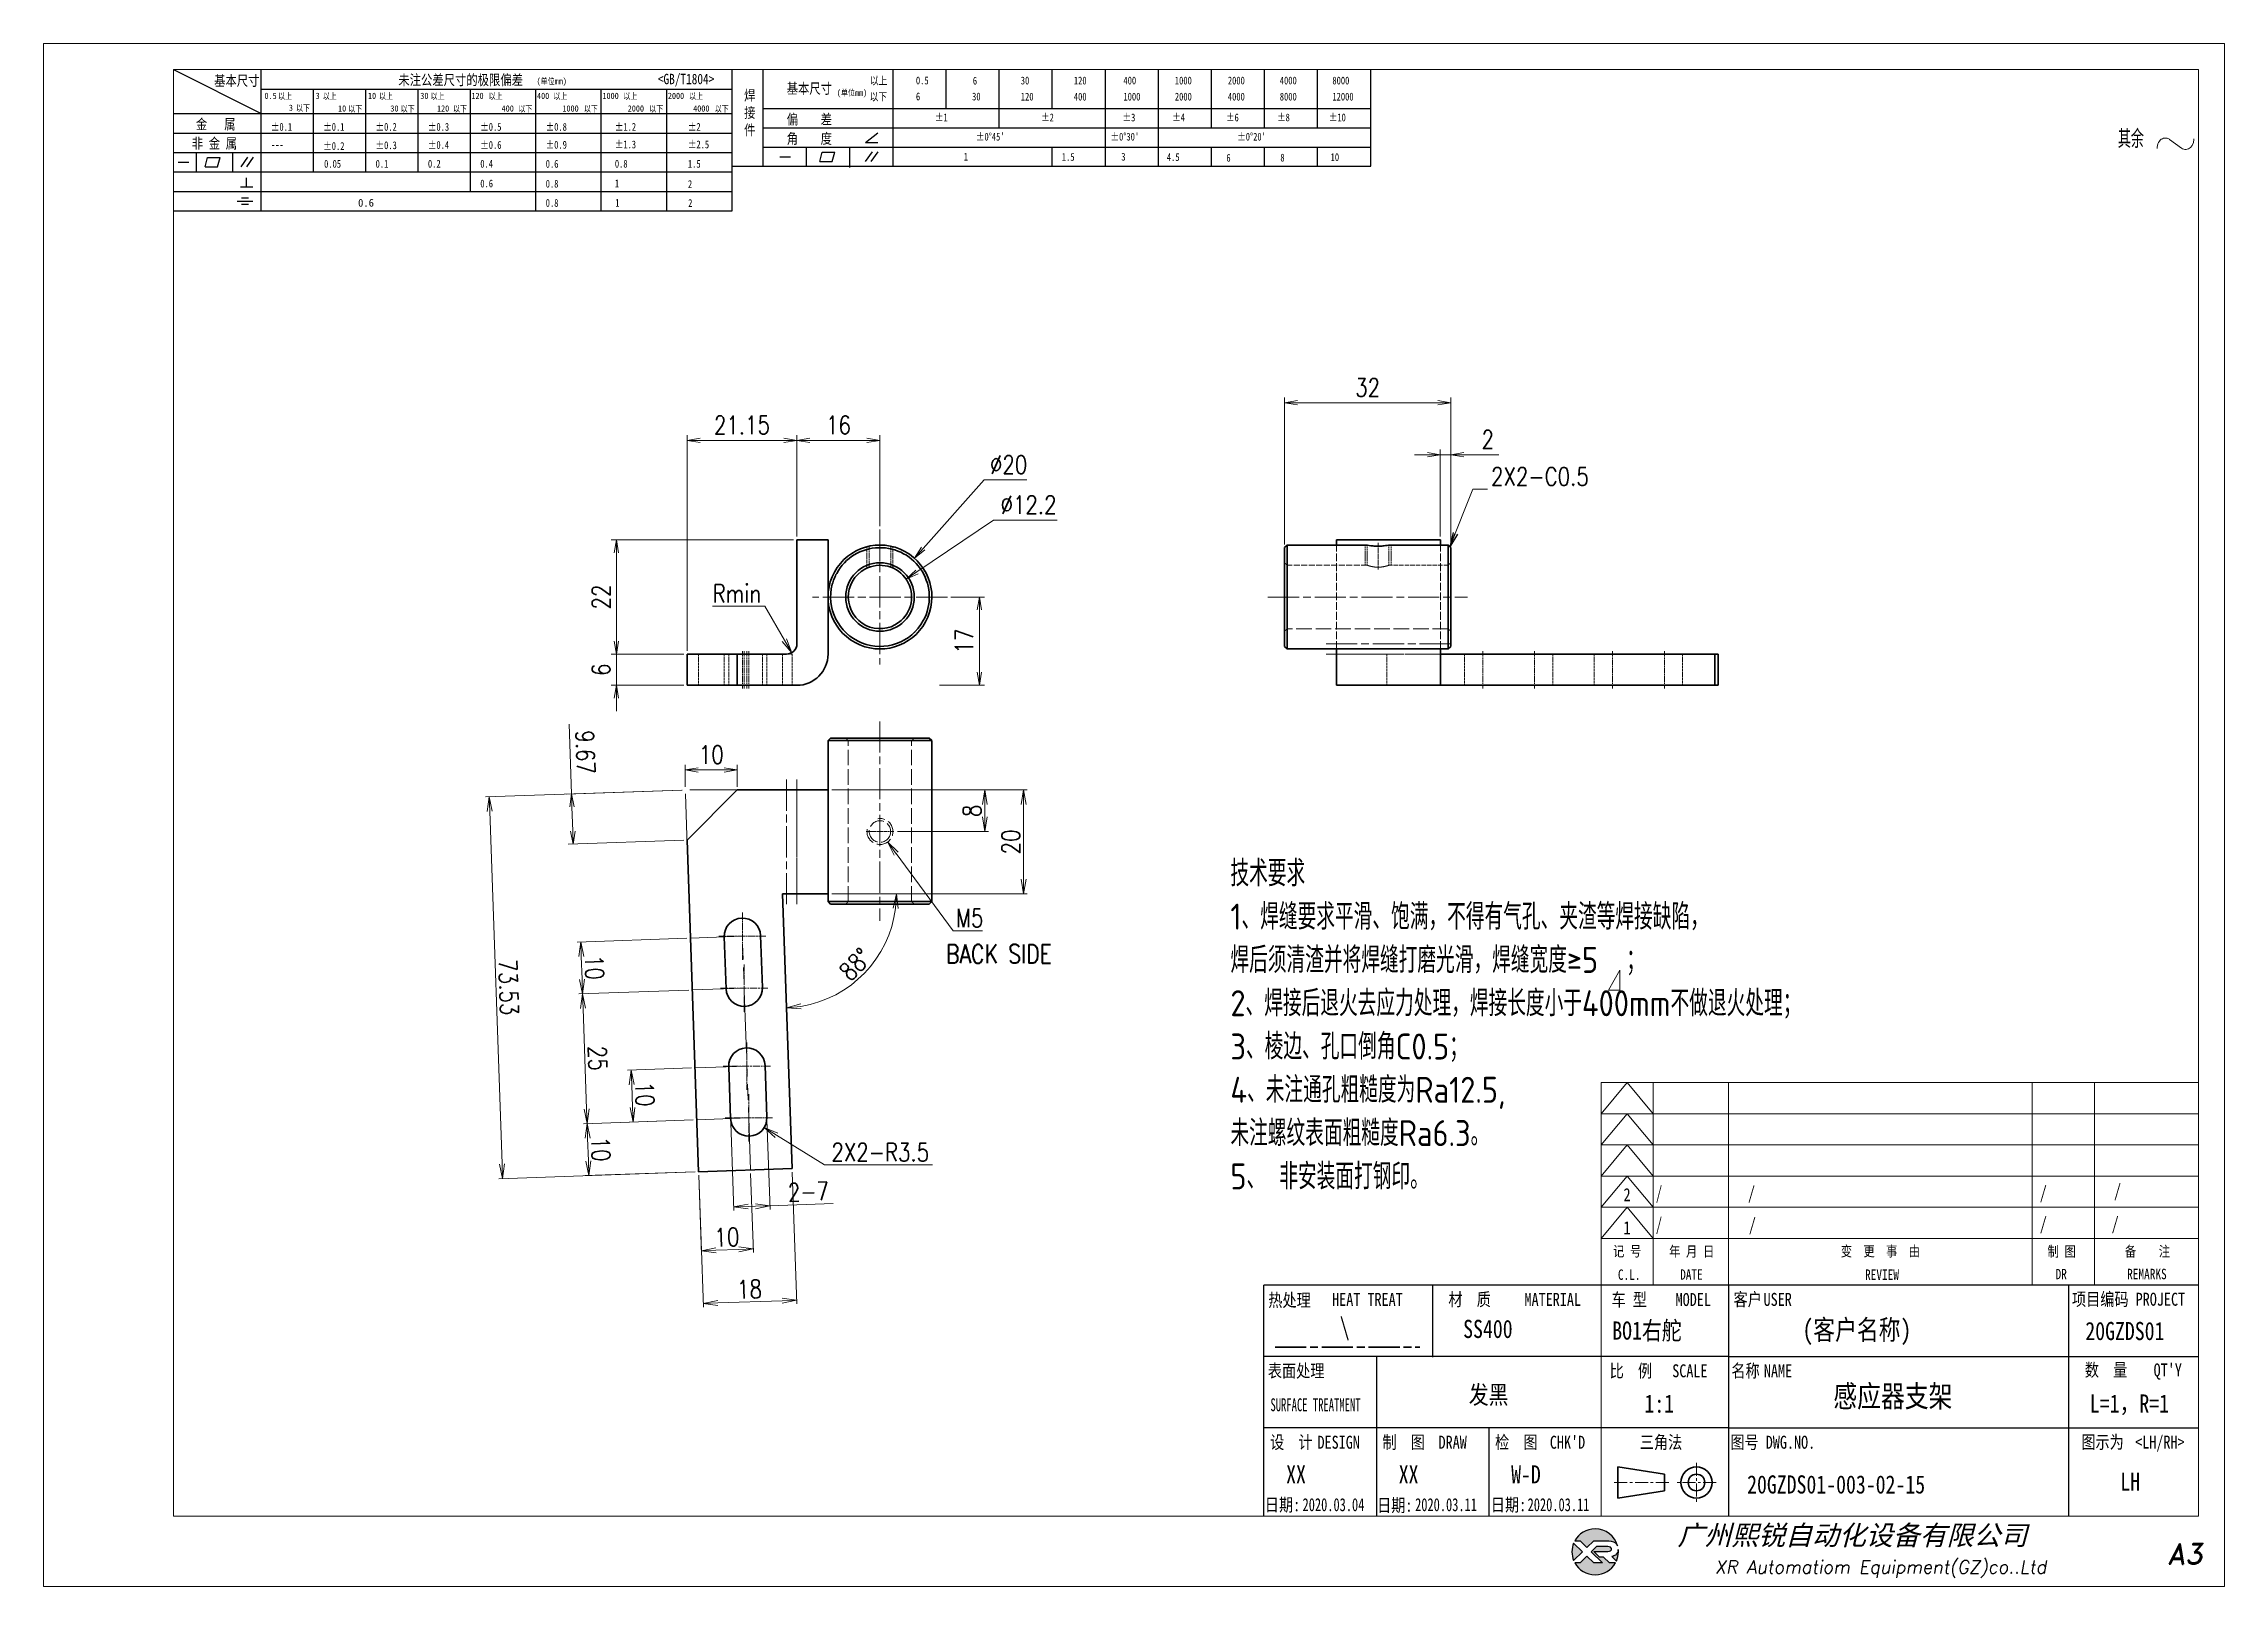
# Model space of a CAD drawing. Header units: inches. Extents: x 269 to 10986, y 1043 to 4337.
# Drawn here: x 8274.9 to 8694.9, y 3497.4 to 3794.4 of the extents above; entities that cross this region are included whole.
import ezdxf
from ezdxf.enums import TextEntityAlignment as Align

# ---------------------------------------------------------------- set-up
doc = ezdxf.new("R2010")
doc.units = ezdxf.units.IN
doc.header["$MEASUREMENT"] = 0
for name, pattern in [('AM_ISO02W050x2', [3.75, 3, -0.75]), ('AM_ISO08W050x2', [9, 6, -0.75, 1.5, -0.75]), ('AM_ISO09W050', [22.5, 12, -1.5, 3, -1.5, 3, -1.5]), ('CENTER', [2, 1.25, -0.25, 0.25, -0.25]), ('DOT2', [0.125, 0, -0.125])]:
    doc.linetypes.add(name, pattern=pattern)
for name, color, linetype in [('DIM', 3, 'Continuous'), ('Hidden_line', 7, 'Continuous'), ('layer 1', 7, 'Continuous'), ('图\\M+19E79\\M+195B6\\M+18E9A', 7, 'Continuous'), ('图号', 7, 'Continuous'), ('图名', 7, 'Continuous'), ('数量', 7, 'Continuous'), ('材质', 7, 'Continuous'), ('表面处理', 7, 'Continuous'), ('车型', 7, 'Continuous')]:
    doc.layers.add(name, color=color, linetype=linetype)
for name, color, linetype, lineweight in [('中心线', 2, 'AM_ISO08W050x2', 18), ('双点划线', 6, 'AM_ISO09W050', 18), ('图框', 7, 'Continuous', 18), ('标注线', 3, 'Continuous', 18), ('热处理', 7, 'Continuous', 20), ('粗实线', 7, 'Continuous', 35), ('粗点划线', 6, 'AM_ISO08W050x2', 35), ('虚线', 1, 'AM_ISO02W050x2', 18)]:
    doc.layers.add(name, color=color, linetype=linetype, lineweight=lineweight)
doc.layers.add('打印', color=7, linetype='Continuous', lineweight=15, plot=False)
doc.layers.add('打印-禁用', color=7, linetype='Continuous', lineweight=15, plot=False)
doc.styles.add('DIM', font='romans.shx', dxfattribs={"width": 0.8, "bigfont": 'bigfont.shx'})
doc.styles.add('STYLE1', font='')
doc.styles.add('国标', font='simfang.ttf', dxfattribs={"width": 0.8})
doc.styles.add('机械长仿宋', font='gbenor.shx', dxfattribs={"height": 1, "bigfont": 'gbcbig.shx'})
doc.styles.add('标题\\M+18E9A', font='romand.shx', dxfattribs={"oblique": 10, "bigfont": 'bigfont.shx'})
doc.styles.get('STYLE1').set_extended_font_data('SimSun')
doc.dimstyles.new('XR 1-1', dxfattribs={"dimtxt": 3.5, "dimasz": 2.5, "dimexe": 1, "dimexo": 0.625, "dimgap": 1.2, "dimtad": 1, "dimtoh": 1, "dimdsep": 46, "dimtxsty": 'DIM', "dimblk": 'OPEN', "dimcen": 0, "dimclrd": 8, "dimclre": 8, "dimclrt": 2, "dimazin": 2, "dimtfac": 0.5, "dimtmove": 0, "dimatfit": 3, "dimldrblk": 'OPEN', "dimfxl": 0, "dimtolj": 2, "dimlwd": 18, "dimlwe": 18, "dimarcsym": 0})
doc.dimstyles.new('XR 1-1$0', dxfattribs={"dimtxt": 3.5, "dimasz": 2.5, "dimexe": 1, "dimexo": 0.625, "dimgap": 1.2, "dimtad": 1, "dimzin": 9, "dimdsep": 46, "dimtxsty": 'DIM', "dimblk": 'OPEN', "dimcen": 0, "dimclrd": 8, "dimclre": 8, "dimclrt": 2, "dimazin": 2, "dimtfac": 0.5, "dimtmove": 0, "dimatfit": 3, "dimldrblk": 'OPEN', "dimfxl": 0, "dimtolj": 2, "dimlwd": 18, "dimlwe": 18, "dimarcsym": 0})
doc.dimstyles.new('XR 1-1$3', dxfattribs={"dimtxt": 3.5, "dimasz": 2.5, "dimexe": 1, "dimexo": 0.625, "dimgap": 1.2, "dimtad": 1, "dimtoh": 1, "dimdsep": 46, "dimtxsty": 'DIM', "dimblk": 'OPEN', "dimcen": 0, "dimclrd": 8, "dimclre": 8, "dimclrt": 2, "dimazin": 2, "dimtfac": 0.5, "dimtofl": 0, "dimtmove": 0, "dimatfit": 3, "dimldrblk": 'OPEN', "dimfxl": 0, "dimtolj": 2, "dimlwd": 18, "dimlwe": 18, "dimarcsym": 0})
doc.dimstyles.new('XR 1-1$4', dxfattribs={"dimtxt": 3.5, "dimasz": 2.5, "dimexe": 1, "dimexo": 0.625, "dimgap": 1.2, "dimtad": 1, "dimtoh": 1, "dimdsep": 46, "dimtxsty": 'DIM', "dimblk": 'OPEN', "dimcen": 0, "dimclrd": 8, "dimclre": 8, "dimclrt": 2, "dimazin": 2, "dimtfac": 0.5, "dimtofl": 0, "dimtmove": 0, "dimatfit": 3, "dimldrblk": 'OPEN', "dimfxl": 0, "dimtolj": 2, "dimlwd": 18, "dimlwe": 18, "dimarcsym": 0})

msp = doc.modelspace()

# ---------------------------------------------------------------- texts
at = {"layer": '图\\M+19E79\\M+195B6\\M+18E9A', "color": 3, "style": '国标'}
for s, height, width, p in [('/', 2.5, 0.705904, (8585.393, 3571.826)), ('/', 2.5, 0.8, (8603.128, 3571.826)), ('/', 2.5, 0.8, (8659.333, 3571.924)), ('/', 2.5, 0.8, (8673.628, 3572.295)), ('2', 2.5, 0.8, (8579.161, 3571.51)), ('1', 2.5, 0.8, (8579.15, 3565.15)), ('/', 2.5, 0.705904, (8585.393, 3565.826)), ('/', 2.5, 0.8, (8603.3, 3565.741)), ('/', 2.5, 0.8, (8659.333, 3565.924)), ('/', 2.5, 0.8, (8673.165, 3565.935)), ('    (客户名称)', 3.85, 0.8, (8605.228, 3544.834)), ('20GZDS01', 3.5, 0.8, (8668.1, 3544.763)), ('1:1', 3.5, 0.8, (8583.184, 3530.787)), ('XX', 3.5, 0.8, (8514.181, 3517.17)), ('XX', 3.5, 0.8, (8535.861, 3517.17)), ('W-D', 3.5, 0.8, (8557.521, 3517.17)), ('2020.03.04', 2.5, 0.7, (8517.346, 3511.834)), ('2020.03.11', 2.5, 0.7, (8539.026, 3511.834)), ('2020.03.11', 2.5, 0.7, (8560.686, 3511.834))]:
    msp.add_text(s, height=height, dxfattribs=dict(at, width=width)).set_placement(p)
at = {"layer": '图\\M+19E79\\M+195B6\\M+18E9A', "color": 3, "style": '国标', "width": 0.8}
msp.add_text('LH', height=3.5, dxfattribs=at).set_placement((8676.755, 3515.77), align=Align.CENTER)
at = {"layer": '图号', "color": 3, "style": '国标', "width": 0.8}
msp.add_text('20GZDS01-003-02-15', height=3.5, dxfattribs=at).set_placement((8602.963, 3515.227))
at = {"layer": '图名', "color": 3, "style": '国标', "width": 0.8}
msp.add_text('感应器支架', height=4.2, dxfattribs=at).set_placement((8631.035, 3531.867), align=Align.CENTER)
at = {"layer": '数量', "color": 3, "style": '国标', "width": 0.8}
msp.add_text('L=1，R=1', height=3.5, dxfattribs=at).set_placement((8676.601, 3530.802), align=Align.CENTER)
at = {"layer": '材质', "color": 3, "style": '国标', "width": 0.8}
msp.add_text('SS400', height=3.5, dxfattribs=at).set_placement((8553.041, 3545.173), align=Align.CENTER)
at = {"layer": '标注线', "color": 2, "insert": (8553.644, 3709.271), "char_height": 3.5, "attachment_point": 7, "style": 'DIM'}
msp.add_mtext('\\A2;{\\Fromans,bigfont|c134;2X2-}C0.5', dxfattribs=at)
at = {"layer": '标注线', "color": 2, "attachment_point": 1}
for s, insert, char_height, width, style in [('{\\H0.5x;技术要求\\A2; \\P\\A0;1、\\A2;焊缝要求平滑、饱满，不得有气孔、夹渣等焊接缺陷，\\P焊后须清渣并将焊缝打磨光滑，焊缝宽度≥5  ；\\P\\A0;2、焊接后退火去应力处理，焊接长度小于400mm不做退火处理；\\P3、\\A2;棱边、\\A0;孔口倒角C0.5；\\P4、未注通孔粗糙度为Ra12.5, \\P\\A2;未注螺纹表面粗糙度Ra6.3。\\A0;\\P5、\\C3; \\C2;非安装面打钢印。\\P  \\C3; }', (8503.455, 3637.123), 10, 206.04095, '机械长仿宋'), ('BACK SIDE', (8448.679, 3620.91), 3.6, 35.41272, 'DIM')]:
    msp.add_mtext(s, dxfattribs=dict(at, insert=insert, char_height=char_height, width=width, style=style))
at = {"layer": '热处理', "color": 3, "style": '国标', "width": 0.8}
msp.add_text('\\', height=3.5, dxfattribs=at).set_placement((8525.463, 3545.55), align=Align.CENTER)
at = {"layer": '表面处理', "color": 3, "style": '国标', "width": 0.8}
msp.add_text('发黑', height=3.5, dxfattribs=at).set_placement((8553.183, 3532.497), align=Align.CENTER)
at = {"layer": '车型', "color": 3, "style": '国标', "width": 0.8}
msp.add_text('BO1右舵', height=3.5, dxfattribs=at).set_placement((8576.988, 3544.85))

# ---------------------------------------------------------------- blocks, each defined once
blk = doc.blocks.new('XR')
at = {"true_color": 0xfc8000}
h = blk.add_hatch(color=30, dxfattribs=at)
h.set_gradient(color1=(252, 128, 0), rotation=240, one_color=1, tint=1, name='INVCURVED')
edge = h.paths.add_edge_path()
edge.add_spline(control_points=[(-434.18, -5928.47), (-433.9, -5928.74), (-433.63, -5929.01), (-433.63, -5929.01), (-433.63, -5929.01), (-433.63, -5929.01), (-433.36, -5928.74), (-433.09, -5928.47)], knot_values=[0.5625, 0.5625, 0.5625, 0.5625, 0.625, 0.625, 0.625, 0.625, 0.6875, 0.6875, 0.6875, 0.6875], degree=3, periodic=0)
edge.add_spline(control_points=[(-433.09, -5928.47), (-432.82, -5928.2), (-432.54, -5927.93), (-432.54, -5927.93), (-432.54, -5927.93), (-432.54, -5927.93), (-432.04, -5927.93), (-431.53, -5927.93)], knot_values=[0.4375, 0.4375, 0.4375, 0.4375, 0.5, 0.5, 0.5, 0.5, 0.5625, 0.5625, 0.5625, 0.5625], degree=3, periodic=0)
edge.add_spline(control_points=[(-431.53, -5927.93), (-431.03, -5927.93), (-430.52, -5927.93), (-430.52, -5927.93), (-430.52, -5927.93), (-430, -5927.93), (-429.43, -5927.96), (-429.01, -5928.33)], knot_values=[0.25, 0.25, 0.25, 0.25, 0.3125, 0.3125, 0.3125, 0.3125, 0.4375, 0.4375, 0.4375, 0.4375], degree=3, periodic=0)
edge.add_spline(control_points=[(-429.01, -5928.33), (-428.88, -5928.44), (-428.78, -5928.59), (-428.71, -5928.75)], knot_values=[0.125, 0.125, 0.125, 0.125, 0.25, 0.25, 0.25, 0.25], degree=3, periodic=0)
edge.add_spline(control_points=[(-428.71, -5928.75), (-429.13, -5927.18), (-430.58, -5926.02), (-432.31, -5926.02)], knot_values=[0, 0, 0, 0, 0.125, 0.125, 0.125, 0.125], degree=3, periodic=0)
edge.add_spline(control_points=[(-432.31, -5926.02), (-433.72, -5926.02), (-434.94, -5926.79), (-435.58, -5927.93)], knot_values=[0.875, 0.875, 0.875, 0.875, 1, 1, 1, 1], degree=3, periodic=0)
edge.add_spline(control_points=[(-435.58, -5927.93), (-435.58, -5927.93), (-434.72, -5927.93), (-434.72, -5927.93), (-434.72, -5927.93), (-434.72, -5927.93), (-434.45, -5928.2), (-434.18, -5928.47)], knot_values=[0.6875, 0.6875, 0.6875, 0.6875, 0.8125, 0.8125, 0.8125, 0.8125, 0.875, 0.875, 0.875, 0.875], degree=3, periodic=0)
edge = h.paths.add_edge_path()
edge.add_spline(control_points=[(-434.79, -5929.26), (-435.04, -5929.02), (-435.34, -5928.72), (-435.54, -5928.53)], knot_values=[0.562504, 0.562504, 0.562504, 0.562504, 0.656252, 0.656252, 0.656252, 0.656252], degree=3, periodic=0)
edge.add_spline(control_points=[(-435.54, -5928.53), (-435.67, -5928.4), (-435.76, -5928.31), (-435.76, -5928.31), (-435.76, -5928.31), (-435.94, -5928.74), (-436.03, -5929.21), (-436.03, -5929.71)], knot_values=[0.25, 0.25, 0.25, 0.25, 0.312504, 0.312504, 0.312504, 0.312504, 0.562504, 0.562504, 0.562504, 0.562504], degree=3, periodic=0)
edge.add_spline(control_points=[(-436.03, -5929.71), (-436.03, -5930.2), (-435.94, -5930.67), (-435.76, -5931.1), (-435.76, -5931.1), (-435.4, -5930.75), (-435.05, -5930.4)], knot_values=[0.874998, 0.874998, 0.874998, 0.874998, 1.124998, 1.124998, 1.124998, 1.25, 1.25, 1.25, 1.25], degree=3, periodic=0)
edge.add_spline(control_points=[(-435.05, -5930.4), (-434.7, -5930.05), (-434.34, -5929.71), (-434.34, -5929.71), (-434.34, -5929.71), (-434.34, -5929.71), (-434.34, -5929.71), (-434.34, -5929.71)], knot_values=[0.749878, 0.749878, 0.749878, 0.749878, 0.874875, 0.874875, 0.874875, 0.874875, 0.874998, 0.874998, 0.874998, 0.874998], degree=3, periodic=0)
edge.add_spline(control_points=[(-434.34, -5929.71), (-434.34, -5929.71), (-434.34, -5929.71), (-434.34, -5929.71)], knot_values=[0.749634, 0.749634, 0.749634, 0.749634, 0.749817, 0.749817, 0.749817, 0.749817], degree=3, periodic=0)
edge.add_spline(control_points=[(-434.35, -5929.7), (-434.35, -5929.7), (-434.35, -5929.7), (-434.35, -5929.7)], knot_values=[0.738281, 0.738281, 0.738281, 0.738281, 0.742188, 0.742188, 0.742188, 0.742188], degree=3, periodic=0)
edge.add_spline(control_points=[(-434.35, -5929.7), (-434.36, -5929.69), (-434.37, -5929.68), (-434.38, -5929.67)], knot_values=[0.726563, 0.726563, 0.726563, 0.726563, 0.738281, 0.738281, 0.738281, 0.738281], degree=3, periodic=0)
edge.add_spline(control_points=[(-434.38, -5929.67), (-434.38, -5929.66), (-434.39, -5929.65), (-434.4, -5929.65)], knot_values=[0.718751, 0.718751, 0.718751, 0.718751, 0.726563, 0.726563, 0.726563, 0.726563], degree=3, periodic=0)
edge.add_spline(control_points=[(-434.4, -5929.65), (-434.42, -5929.63), (-434.45, -5929.6), (-434.47, -5929.58)], knot_values=[0.703126, 0.703126, 0.703126, 0.703126, 0.718751, 0.718751, 0.718751, 0.718751], degree=3, periodic=0)
edge.add_spline(control_points=[(-434.47, -5929.58), (-434.5, -5929.55), (-434.53, -5929.52), (-434.56, -5929.49)], knot_values=[0.687501, 0.687501, 0.687501, 0.687501, 0.703126, 0.703126, 0.703126, 0.703126], degree=3, periodic=0)
edge.add_spline(control_points=[(-434.56, -5929.49), (-434.63, -5929.42), (-434.71, -5929.35), (-434.79, -5929.26)], knot_values=[0.656252, 0.656252, 0.656252, 0.656252, 0.687501, 0.687501, 0.687501, 0.687501], degree=3, periodic=0)
at = {"true_color": 0x0348ff}
h = blk.add_hatch(color=160, dxfattribs=at)
h.set_gradient(color1=(3, 72, 255), color2=(0, 41, 153), one_color=1, tint=0.3, name='HEMISPHERICAL')
edge = h.paths.add_edge_path()
edge.add_spline(control_points=[(-432.54, -5929.67), (-432.26, -5929.95), (-431.94, -5930.23), (-431.66, -5930.51), (-431.66, -5930.51), (-431.66, -5930.51), (-431.66, -5930.51), (-431.66, -5930.51)], knot_values=[0.736842, 0.736842, 0.736842, 0.736842, 0.789474, 0.789474, 0.789474, 0.789474, 0.802633, 0.802633, 0.802633, 0.802633], degree=3, periodic=0)
edge.add_spline(control_points=[(-431.66, -5930.51), (-431.65, -5930.51), (-431.65, -5930.52), (-431.65, -5930.52)], knot_values=[0.802633, 0.802633, 0.802633, 0.802633, 0.815791, 0.815791, 0.815791, 0.815791], degree=3, periodic=0)
edge.add_spline(control_points=[(-431.65, -5930.52), (-431.64, -5930.53), (-431.64, -5930.53), (-431.64, -5930.53)], knot_values=[0.815791, 0.815791, 0.815791, 0.815791, 0.82237, 0.82237, 0.82237, 0.82237], degree=3, periodic=0)
edge.add_spline(control_points=[(-431.64, -5930.53), (-431.64, -5930.53), (-431.64, -5930.53), (-431.63, -5930.54)], knot_values=[0.82237, 0.82237, 0.82237, 0.82237, 0.828949, 0.828949, 0.828949, 0.828949], degree=3, periodic=0)
edge.add_spline(control_points=[(-431.63, -5930.54), (-431.63, -5930.54), (-431.63, -5930.54), (-431.63, -5930.54), (-431.63, -5930.54), (-431.63, -5930.54), (-431.59, -5930.54), (-431.52, -5930.54)], knot_values=[0.841901, 0.841901, 0.841901, 0.841901, 0.842105, 0.842105, 0.842105, 0.842105, 0.855264, 0.855264, 0.855264, 0.855264], degree=3, periodic=0)
edge.add_spline(control_points=[(-431.52, -5930.54), (-431.46, -5930.54), (-431.38, -5930.54), (-431.3, -5930.54)], knot_values=[0.855264, 0.855264, 0.855264, 0.855264, 0.868422, 0.868422, 0.868422, 0.868422], degree=3, periodic=0)
edge.add_spline(control_points=[(-431.3, -5930.54), (-431.26, -5930.54), (-431.22, -5930.54), (-431.18, -5930.54)], knot_values=[0.868422, 0.868422, 0.868422, 0.868422, 0.875, 0.875, 0.875, 0.875], degree=3, periodic=0)
edge.add_spline(control_points=[(-431.18, -5930.54), (-431.14, -5930.54), (-431.1, -5930.54), (-431.07, -5930.54)], knot_values=[0.875, 0.875, 0.875, 0.875, 0.881579, 0.881579, 0.881579, 0.881579], degree=3, periodic=0)
edge.add_spline(control_points=[(-431.07, -5930.54), (-431.05, -5930.54), (-431.04, -5930.54), (-431.03, -5930.54)], knot_values=[0.881579, 0.881579, 0.881579, 0.881579, 0.884869, 0.884869, 0.884869, 0.884869], degree=3, periodic=0)
edge.add_spline(control_points=[(-431.03, -5930.54), (-431.02, -5930.54), (-431, -5930.54), (-431, -5930.54)], knot_values=[0.884869, 0.884869, 0.884869, 0.884869, 0.888158, 0.888158, 0.888158, 0.888158], degree=3, periodic=0)
edge.add_spline(control_points=[(-431, -5930.54), (-430.99, -5930.54), (-430.99, -5930.54), (-430.98, -5930.54)], knot_values=[0.888158, 0.888158, 0.888158, 0.888158, 0.889803, 0.889803, 0.889803, 0.889803], degree=3, periodic=0)
edge.add_spline(control_points=[(-430.98, -5930.54), (-430.98, -5930.54), (-430.98, -5930.54), (-430.97, -5930.54)], knot_values=[0.889803, 0.889803, 0.889803, 0.889803, 0.891447, 0.891447, 0.891447, 0.891447], degree=3, periodic=0)
edge.add_spline(control_points=[(-430.97, -5930.54), (-430.97, -5930.54), (-430.97, -5930.54), (-430.97, -5930.54)], knot_values=[0.891447, 0.891447, 0.891447, 0.891447, 0.89227, 0.89227, 0.89227, 0.89227], degree=3, periodic=0)
edge.add_spline(control_points=[(-430.97, -5930.54), (-430.97, -5930.54), (-430.97, -5930.54), (-430.97, -5930.54)], knot_values=[0.89227, 0.89227, 0.89227, 0.89227, 0.893092, 0.893092, 0.893092, 0.893092], degree=3, periodic=0)
edge.add_spline(control_points=[(-430.97, -5930.54), (-430.97, -5930.54), (-430.97, -5930.54), (-430.97, -5930.54)], knot_values=[0.893092, 0.893092, 0.893092, 0.893092, 0.893503, 0.893503, 0.893503, 0.893503], degree=3, periodic=0)
edge.add_spline(control_points=[(-430.97, -5930.54), (-430.97, -5930.54), (-430.97, -5930.54), (-430.97, -5930.54)], knot_values=[0.893503, 0.893503, 0.893503, 0.893503, 0.893914, 0.893914, 0.893914, 0.893914], degree=3, periodic=0)
edge.add_spline(control_points=[(-430.97, -5930.54), (-430.97, -5930.54), (-430.97, -5930.54), (-430.97, -5930.54)], knot_values=[0.893914, 0.893914, 0.893914, 0.893914, 0.89412, 0.89412, 0.89412, 0.89412], degree=3, periodic=0)
edge.add_spline(control_points=[(-430.97, -5930.54), (-430.97, -5930.54), (-430.97, -5930.54), (-430.97, -5930.54)], knot_values=[0.89412, 0.89412, 0.89412, 0.89412, 0.894326, 0.894326, 0.894326, 0.894326], degree=3, periodic=0)
edge.add_spline(control_points=[(-430.97, -5930.54), (-430.97, -5930.54), (-430.97, -5930.54), (-430.97, -5930.54)], knot_values=[0.894428, 0.894428, 0.894428, 0.894428, 0.894531, 0.894531, 0.894531, 0.894531], degree=3, periodic=0)
edge.add_spline(control_points=[(-430.97, -5930.54), (-430.97, -5930.54), (-430.97, -5930.54), (-430.97, -5930.54)], knot_values=[0.894531, 0.894531, 0.894531, 0.894531, 0.894583, 0.894583, 0.894583, 0.894583], degree=3, periodic=0)
edge.add_spline(control_points=[(-430.97, -5930.54), (-430.97, -5930.54), (-430.97, -5930.54), (-430.97, -5930.54), (-430.97, -5930.54), (-430.97, -5930.54), (-430.73, -5930.78), (-430.49, -5931.01)], knot_values=[0.894685, 0.894685, 0.894685, 0.894685, 0.894737, 0.894737, 0.894737, 0.894737, 0.921052, 0.921052, 0.921052, 0.921052], degree=3, periodic=0)
edge.add_spline(control_points=[(-430.49, -5931.01), (-430.26, -5931.24), (-430.02, -5931.48), (-430.02, -5931.48)], knot_values=[0.921052, 0.921052, 0.921052, 0.921052, 0.947368, 0.947368, 0.947368, 0.947368], degree=3, periodic=0)
edge.add_spline(control_points=[(-430.02, -5931.48), (-430.02, -5931.48), (-430.02, -5931.48), (-430.02, -5931.48)], knot_values=[0.947522, 0.947522, 0.947522, 0.947522, 0.947573, 0.947573, 0.947573, 0.947573], degree=3, periodic=0)
edge.add_spline(control_points=[(-430.02, -5931.48), (-430.02, -5931.48), (-430.02, -5931.48), (-430.02, -5931.48)], knot_values=[0.947573, 0.947573, 0.947573, 0.947573, 0.947676, 0.947676, 0.947676, 0.947676], degree=3, periodic=0)
edge.add_spline(control_points=[(-430.02, -5931.48), (-430.02, -5931.48), (-430.02, -5931.48), (-430.02, -5931.48)], knot_values=[0.947676, 0.947676, 0.947676, 0.947676, 0.947779, 0.947779, 0.947779, 0.947779], degree=3, periodic=0)
edge.add_spline(control_points=[(-430.02, -5931.48), (-430.02, -5931.48), (-430.02, -5931.48), (-430.02, -5931.48)], knot_values=[0.947779, 0.947779, 0.947779, 0.947779, 0.947984, 0.947984, 0.947984, 0.947984], degree=3, periodic=0)
edge.add_spline(control_points=[(-430.02, -5931.48), (-430.02, -5931.48), (-430.02, -5931.48), (-430.02, -5931.48)], knot_values=[0.947984, 0.947984, 0.947984, 0.947984, 0.94819, 0.94819, 0.94819, 0.94819], degree=3, periodic=0)
edge.add_spline(control_points=[(-430.02, -5931.48), (-430.02, -5931.48), (-430.02, -5931.48), (-430.02, -5931.48)], knot_values=[0.94819, 0.94819, 0.94819, 0.94819, 0.948601, 0.948601, 0.948601, 0.948601], degree=3, periodic=0)
edge.add_spline(control_points=[(-430.02, -5931.48), (-430.02, -5931.48), (-430.02, -5931.48), (-430.02, -5931.48)], knot_values=[0.948601, 0.948601, 0.948601, 0.948601, 0.949012, 0.949012, 0.949012, 0.949012], degree=3, periodic=0)
edge.add_spline(control_points=[(-430.02, -5931.48), (-430.02, -5931.48), (-430.01, -5931.48), (-430.01, -5931.48)], knot_values=[0.949012, 0.949012, 0.949012, 0.949012, 0.949834, 0.949834, 0.949834, 0.949834], degree=3, periodic=0)
edge.add_spline(control_points=[(-430.01, -5931.48), (-430.01, -5931.48), (-430.01, -5931.48), (-430.01, -5931.48)], knot_values=[0.949834, 0.949834, 0.949834, 0.949834, 0.950657, 0.950657, 0.950657, 0.950657], degree=3, periodic=0)
edge.add_spline(control_points=[(-430.01, -5931.48), (-430.01, -5931.48), (-430, -5931.48), (-430, -5931.48)], knot_values=[0.950657, 0.950657, 0.950657, 0.950657, 0.952301, 0.952301, 0.952301, 0.952301], degree=3, periodic=0)
edge.add_spline(control_points=[(-430, -5931.48), (-429.99, -5931.48), (-429.98, -5931.48), (-429.98, -5931.48)], knot_values=[0.952301, 0.952301, 0.952301, 0.952301, 0.953946, 0.953946, 0.953946, 0.953946], degree=3, periodic=0)
edge.add_spline(control_points=[(-429.98, -5931.48), (-429.96, -5931.48), (-429.95, -5931.48), (-429.93, -5931.48)], knot_values=[0.953946, 0.953946, 0.953946, 0.953946, 0.957236, 0.957236, 0.957236, 0.957236], degree=3, periodic=0)
edge.add_spline(control_points=[(-429.93, -5931.48), (-429.91, -5931.48), (-429.89, -5931.48), (-429.87, -5931.48)], knot_values=[0.957236, 0.957236, 0.957236, 0.957236, 0.960525, 0.960525, 0.960525, 0.960525], degree=3, periodic=0)
edge.add_spline(control_points=[(-429.87, -5931.48), (-429.82, -5931.48), (-429.77, -5931.48), (-429.71, -5931.48)], knot_values=[0.960525, 0.960525, 0.960525, 0.960525, 0.967104, 0.967104, 0.967104, 0.967104], degree=3, periodic=0)
edge.add_spline(control_points=[(-429.71, -5931.48), (-429.65, -5931.48), (-429.59, -5931.48), (-429.53, -5931.48)], knot_values=[0.967104, 0.967104, 0.967104, 0.967104, 0.973683, 0.973683, 0.973683, 0.973683], degree=3, periodic=0)
edge.add_spline(control_points=[(-429.53, -5931.48), (-429.41, -5931.48), (-429.29, -5931.48), (-429.19, -5931.48)], knot_values=[0.973683, 0.973683, 0.973683, 0.973683, 0.98684, 0.98684, 0.98684, 0.98684], degree=3, periodic=0)
edge.add_spline(control_points=[(-429.19, -5931.48), (-429.1, -5931.48), (-429.04, -5931.48), (-429.04, -5931.48), (-429.67, -5932.62), (-430.9, -5933.39), (-432.31, -5933.39)], knot_values=[0.98684, 0.98684, 0.98684, 0.98684, 1, 1, 1, 1.052632, 1.052632, 1.052632, 1.052632], degree=3, periodic=0)
edge.add_spline(control_points=[(-432.31, -5933.39), (-433.72, -5933.39), (-434.94, -5932.62), (-435.58, -5931.48), (-435.58, -5931.48), (-435.58, -5931.48), (-435.36, -5931.48), (-435.15, -5931.48)], knot_values=[0.052632, 0.052632, 0.052632, 0.052632, 0.105263, 0.105263, 0.105263, 0.105263, 0.131579, 0.131579, 0.131579, 0.131579], degree=3, periodic=0)
edge.add_spline(control_points=[(-435.15, -5931.48), (-434.93, -5931.48), (-434.72, -5931.48), (-434.72, -5931.48), (-434.72, -5931.48), (-434.72, -5931.48), (-434.45, -5931.21), (-434.18, -5930.94)], knot_values=[0.131579, 0.131579, 0.131579, 0.131579, 0.157895, 0.157895, 0.157895, 0.157895, 0.184211, 0.184211, 0.184211, 0.184211], degree=3, periodic=0)
edge.add_spline(control_points=[(-434.18, -5930.94), (-433.9, -5930.67), (-433.63, -5930.4), (-433.63, -5930.4), (-433.63, -5930.4), (-433.63, -5930.4), (-433.36, -5930.67), (-433.09, -5930.94)], knot_values=[0.184211, 0.184211, 0.184211, 0.184211, 0.210526, 0.210526, 0.210526, 0.210526, 0.236842, 0.236842, 0.236842, 0.236842], degree=3, periodic=0)
edge.add_spline(control_points=[(-433.09, -5930.94), (-432.82, -5931.21), (-432.54, -5931.48), (-432.54, -5931.48), (-432.54, -5931.48), (-432.54, -5931.48), (-432.19, -5931.48), (-431.83, -5931.48)], knot_values=[0.236842, 0.236842, 0.236842, 0.236842, 0.263158, 0.263158, 0.263158, 0.263158, 0.289474, 0.289474, 0.289474, 0.289474], degree=3, periodic=0)
edge.add_spline(control_points=[(-431.83, -5931.48), (-431.48, -5931.48), (-431.12, -5931.48), (-431.12, -5931.48), (-431.12, -5931.48), (-431.12, -5931.48), (-431.57, -5931.03), (-432.02, -5930.59)], knot_values=[0.289474, 0.289474, 0.289474, 0.289474, 0.315789, 0.315789, 0.315789, 0.315789, 0.342105, 0.342105, 0.342105, 0.342105], degree=3, periodic=0)
edge.add_spline(control_points=[(-432.02, -5930.59), (-432.47, -5930.15), (-432.92, -5929.71), (-432.92, -5929.71), (-432.92, -5929.71), (-432.92, -5929.71), (-432.71, -5929.5), (-432.5, -5929.29)], knot_values=[0.342105, 0.342105, 0.342105, 0.342105, 0.368421, 0.368421, 0.368421, 0.368421, 0.394737, 0.394737, 0.394737, 0.394737], degree=3, periodic=0)
edge.add_spline(control_points=[(-432.5, -5929.29), (-432.3, -5929.09), (-432.09, -5928.88), (-432.09, -5928.88)], knot_values=[0.394737, 0.394737, 0.394737, 0.394737, 0.421053, 0.421053, 0.421053, 0.421053], degree=3, periodic=0)
edge.add_spline(control_points=[(-432.09, -5928.88), (-432.09, -5928.88), (-432.06, -5928.86), (-432.06, -5928.86)], knot_values=[0.421053, 0.421053, 0.421053, 0.421053, 0.473684, 0.473684, 0.473684, 0.473684], degree=3, periodic=0)
edge.add_spline(control_points=[(-432.06, -5928.86), (-432.06, -5928.86), (-432.06, -5928.86), (-432.06, -5928.86), (-432.06, -5928.86), (-432.06, -5928.86), (-430.4, -5928.86), (-430.26, -5928.86)], knot_values=[0.473684, 0.473684, 0.473684, 0.473684, 0.473684, 0.473684, 0.473684, 0.473684, 0.526316, 0.526316, 0.526316, 0.526316], degree=3, periodic=0)
edge.add_spline(control_points=[(-430.26, -5928.86), (-429.54, -5928.86), (-429.62, -5929.4), (-429.83, -5929.55)], knot_values=[0.526316, 0.526316, 0.526316, 0.526316, 0.578947, 0.578947, 0.578947, 0.578947], degree=3, periodic=0)
edge.add_spline(control_points=[(-429.83, -5929.55), (-429.94, -5929.62), (-430.08, -5929.65), (-430.26, -5929.65), (-430.26, -5929.65), (-430.26, -5929.65), (-430.48, -5929.65), (-430.71, -5929.66)], knot_values=[0.578947, 0.578947, 0.578947, 0.578947, 0.631579, 0.631579, 0.631579, 0.631579, 0.657895, 0.657895, 0.657895, 0.657895], degree=3, periodic=0)
edge.add_spline(control_points=[(-430.71, -5929.66), (-430.93, -5929.66), (-431.15, -5929.67), (-431.15, -5929.67), (-431.15, -5929.67), (-431.15, -5929.67), (-432.54, -5929.67), (-432.54, -5929.67)], knot_values=[0.657895, 0.657895, 0.657895, 0.657895, 0.684211, 0.684211, 0.684211, 0.684211, 0.736842, 0.736842, 0.736842, 0.736842], degree=3, periodic=0)
edge = h.paths.add_edge_path()
edge.add_spline(control_points=[(-428.6, -5929.32), (-428.61, -5929.67), (-428.76, -5930), (-429.06, -5930.22)], knot_values=[0.8, 0.8, 0.8, 0.8, 1, 1, 1, 1], degree=3, periodic=0)
edge.add_spline(control_points=[(-429.06, -5930.22), (-429.22, -5930.34), (-429.41, -5930.43), (-429.61, -5930.48)], knot_values=[0.6, 0.6, 0.6, 0.6, 0.8, 0.8, 0.8, 0.8], degree=3, periodic=0)
edge.add_spline(control_points=[(-429.61, -5930.48), (-429.61, -5930.48), (-428.9, -5931.19), (-428.9, -5931.19), (-428.9, -5931.19), (-428.69, -5930.73), (-428.58, -5930.23), (-428.58, -5929.71)], knot_values=[0.2, 0.2, 0.2, 0.2, 0.4, 0.4, 0.4, 0.4, 0.6, 0.6, 0.6, 0.6], degree=3, periodic=0)
edge.add_spline(control_points=[(-428.58, -5929.71), (-428.58, -5929.58), (-428.59, -5929.45), (-428.6, -5929.32)], knot_values=[0, 0, 0, 0, 0.2, 0.2, 0.2, 0.2], degree=3, periodic=0)
at = {"layer": 'layer 1', "color": 30}
for points, knots in [([(-435.76, -5931.1), (-435.94, -5930.67), (-436.03, -5930.2), (-436.03, -5929.71), (-436.03, -5929.71), (-436.03, -5929.21), (-435.94, -5928.74), (-435.76, -5928.31), (-435.76, -5928.31), (-435.76, -5928.31), (-434.34, -5929.71), (-434.34, -5929.71), (-434.34, -5929.71), (-434.34, -5929.71), (-435.76, -5931.1), (-435.76, -5931.1)], [0, 0, 0, 0, 0.25, 0.25, 0.25, 0.25, 0.5, 0.5, 0.5, 0.5, 0.75, 0.75, 0.75, 0.75, 1, 1, 1, 1]), ([(-432.31, -5926.02), (-430.58, -5926.02), (-429.13, -5927.18), (-428.71, -5928.75), (-428.71, -5928.75), (-428.78, -5928.59), (-428.88, -5928.44), (-429.01, -5928.33), (-429.01, -5928.33), (-429.43, -5927.96), (-430, -5927.93), (-430.52, -5927.93), (-430.52, -5927.93), (-430.52, -5927.93), (-432.54, -5927.93), (-432.54, -5927.93), (-432.54, -5927.93), (-432.54, -5927.93), (-433.63, -5929.01), (-433.63, -5929.01), (-433.63, -5929.01), (-433.63, -5929.01), (-434.72, -5927.93), (-434.72, -5927.93), (-434.72, -5927.93), (-434.72, -5927.93), (-435.58, -5927.93), (-435.58, -5927.93), (-435.58, -5927.93), (-434.94, -5926.79), (-433.72, -5926.02), (-432.31, -5926.02)], [0, 0, 0, 0, 0.125, 0.125, 0.125, 0.125, 0.25, 0.25, 0.25, 0.25, 0.375, 0.375, 0.375, 0.375, 0.5, 0.5, 0.5, 0.5, 0.625, 0.625, 0.625, 0.625, 0.75, 0.75, 0.75, 0.75, 0.875, 0.875, 0.875, 0.875, 1, 1, 1, 1])]:
    blk.add_open_spline(points, degree=3, knots=knots, dxfattribs=at)
at = {"layer": 'layer 1', "color": 154}
for points, knots in [([(-429.04, -5931.48), (-429.67, -5932.62), (-430.9, -5933.39), (-432.31, -5933.39), (-432.31, -5933.39), (-433.72, -5933.39), (-434.94, -5932.62), (-435.58, -5931.48), (-435.58, -5931.48), (-435.58, -5931.48), (-434.72, -5931.48), (-434.72, -5931.48), (-434.72, -5931.48), (-434.72, -5931.48), (-433.63, -5930.4), (-433.63, -5930.4), (-433.63, -5930.4), (-433.63, -5930.4), (-432.54, -5931.48), (-432.54, -5931.48), (-432.54, -5931.48), (-432.54, -5931.48), (-431.12, -5931.48), (-431.12, -5931.48), (-431.12, -5931.48), (-431.12, -5931.48), (-432.92, -5929.71), (-432.92, -5929.71), (-432.92, -5929.71), (-432.92, -5929.71), (-432.09, -5928.88), (-432.09, -5928.88), (-432.09, -5928.88), (-432.09, -5928.88), (-432.06, -5928.86), (-432.06, -5928.86), (-432.06, -5928.86), (-432.06, -5928.86), (-430.4, -5928.86), (-430.26, -5928.86), (-430.26, -5928.86), (-429.54, -5928.86), (-429.62, -5929.4), (-429.83, -5929.55), (-429.83, -5929.55), (-429.94, -5929.62), (-430.08, -5929.65), (-430.26, -5929.65), (-430.26, -5929.65), (-430.26, -5929.65), (-431.15, -5929.67), (-431.15, -5929.67), (-431.15, -5929.67), (-431.15, -5929.67), (-432.54, -5929.67), (-432.54, -5929.67), (-432.54, -5929.67), (-432.26, -5929.95), (-431.94, -5930.23), (-431.66, -5930.51), (-431.66, -5930.51), (-431.66, -5930.51), (-431.63, -5930.54), (-431.63, -5930.54), (-431.63, -5930.54), (-431.63, -5930.54), (-430.97, -5930.54), (-430.97, -5930.54), (-430.97, -5930.54), (-430.97, -5930.54), (-430.02, -5931.48), (-430.02, -5931.48), (-430.02, -5931.48), (-430.02, -5931.48), (-429.04, -5931.48), (-429.04, -5931.48)], [0, 0, 0, 0, 0.052632, 0.052632, 0.052632, 0.052632, 0.105263, 0.105263, 0.105263, 0.105263, 0.157895, 0.157895, 0.157895, 0.157895, 0.210526, 0.210526, 0.210526, 0.210526, 0.263158, 0.263158, 0.263158, 0.263158, 0.315789, 0.315789, 0.315789, 0.315789, 0.368421, 0.368421, 0.368421, 0.368421, 0.421053, 0.421053, 0.421053, 0.421053, 0.473684, 0.473684, 0.473684, 0.473684, 0.526316, 0.526316, 0.526316, 0.526316, 0.578947, 0.578947, 0.578947, 0.578947, 0.631579, 0.631579, 0.631579, 0.631579, 0.684211, 0.684211, 0.684211, 0.684211, 0.736842, 0.736842, 0.736842, 0.736842, 0.789474, 0.789474, 0.789474, 0.789474, 0.842105, 0.842105, 0.842105, 0.842105, 0.894737, 0.894737, 0.894737, 0.894737, 0.947368, 0.947368, 0.947368, 0.947368, 1, 1, 1, 1]), ([(-428.6, -5929.32), (-428.59, -5929.45), (-428.58, -5929.58), (-428.58, -5929.71), (-428.58, -5929.71), (-428.58, -5930.23), (-428.69, -5930.73), (-428.9, -5931.19), (-428.9, -5931.19), (-428.9, -5931.19), (-429.61, -5930.48), (-429.61, -5930.48), (-429.61, -5930.48), (-429.41, -5930.43), (-429.22, -5930.34), (-429.06, -5930.22), (-429.06, -5930.22), (-428.76, -5930), (-428.61, -5929.67), (-428.6, -5929.32)], [0, 0, 0, 0, 0.2, 0.2, 0.2, 0.2, 0.4, 0.4, 0.4, 0.4, 0.6, 0.6, 0.6, 0.6, 0.8, 0.8, 0.8, 0.8, 1, 1, 1, 1])]:
    blk.add_open_spline(points, degree=3, knots=knots, dxfattribs=at)
blk = doc.blocks.new('GZDEH零件A3图框V01版')
at = {"layer": '中心线', "color": 1, "linetype": 'CENTER', "lineweight": 5, "ltscale": 2}
for p, q in [((3175.82, -1822.66), (3175.82, -1830.26)), ((3170.49, -1826.46), (3159.89, -1826.46)), ((3179.62, -1826.46), (3172.02, -1826.46))]:
    blk.add_line(p, q, dxfattribs=at)
at = {"layer": '图\\M+19E79\\M+195B6\\M+18E9A', "color": 9}
for p, q in [((2882.49, -1554.46), (2899.37, -1562.92)), ((2899.37, -1581.67), (2899.37, -1554.46)), ((2990.09, -1581.67), (2990.09, -1554.46)), ((2996.09, -1573.08), (2996.09, -1554.46)), ((3021.09, -1561.98), (3021.09, -1554.46)), ((3031.31, -1561.98), (3031.31, -1554.46)), ((3041.53, -1561.98), (3041.53, -1554.46)), ((3051.75, -1561.98), (3051.75, -1554.46)), ((3061.98, -1561.98), (3061.98, -1554.46)), ((3072.2, -1561.98), (3072.2, -1554.46)), ((3082.42, -1561.98), (3082.42, -1554.46)), ((3092.64, -1561.98), (3092.64, -1554.46)), ((3102.86, -1561.98), (3102.86, -1554.46)), ((3113.09, -1573.08), (3113.09, -1554.46)), ((2899.37, -1558.24), (2990.09, -1558.24)), ((2909.45, -1574.17), (2909.45, -1558.24)), ((2919.53, -1574.17), (2919.53, -1558.24)), ((2929.61, -1574.17), (2929.61, -1558.24)), ((2939.69, -1577.92), (2939.69, -1558.24)), ((2952.29, -1581.67), (2952.29, -1558.24)), ((2964.89, -1581.67), (2964.89, -1558.24)), ((2977.49, -1581.67), (2977.49, -1558.24)), ((2996.09, -1561.98), (3113.09, -1561.98)), ((3021.09, -1573.08), (3021.09, -1561.98)), ((3041.53, -1565.68), (3041.53, -1561.98)), ((3061.98, -1573.08), (3061.98, -1561.98)), ((3072.2, -1573.08), (3072.2, -1561.98)), ((3082.42, -1565.68), (3082.42, -1561.98)), ((3092.64, -1565.68), (3092.64, -1561.98)), ((3102.86, -1565.68), (3102.86, -1561.98)), ((2882.49, -1562.92), (2990.09, -1562.92)), ((2996.09, -1565.68), (3113.09, -1565.68)), ((2882.49, -1566.67), (2990.09, -1566.67)), ((2882.49, -1570.42), (2990.09, -1570.42)), ((2886.92, -1574.12), (2886.92, -1570.42)), ((2893.91, -1574.12), (2893.91, -1570.42)), ((2996.09, -1569.38), (3113.09, -1569.38)), ((3004.42, -1573.08), (3004.42, -1569.38)), ((3006.97, -1572.12), (3007.45, -1570.33)), ((3007.45, -1570.33), (3009.86, -1570.33)), ((3009.39, -1572.12), (3009.86, -1570.33)), ((3012.75, -1573.08), (3012.75, -1569.38)), ((3015.75, -1568.51), (3018.15, -1566.66)), ((3015.75, -1568.51), (3018.15, -1568.51)), ((3015.81, -1572.12), (3017.15, -1570.26)), ((3016.89, -1572.12), (3018.23, -1570.26)), ((3051.75, -1573.08), (3051.75, -1569.38)), ((3082.42, -1573.08), (3082.42, -1569.48)), ((3092.64, -1573.08), (3092.64, -1569.38)), ((3102.86, -1573.08), (3102.86, -1569.38)), ((2882.49, -1574.17), (2990.09, -1574.17)), ((2883.43, -1572.27), (2885.49, -1572.27)), ((2888.59, -1573.16), (2889.07, -1571.37)), ((2888.59, -1573.16), (2891, -1573.16)), ((2889.07, -1571.37), (2891.48, -1571.37)), ((2891, -1573.16), (2891.48, -1571.37)), ((2895.52, -1573.16), (2896.85, -1571.3)), ((2896.6, -1573.16), (2897.94, -1571.3)), ((2990.09, -1573.08), (3113.09, -1573.08)), ((2999.26, -1571.23), (3001.32, -1571.23)), ((3006.97, -1572.12), (3009.39, -1572.12)), ((3012.75, -1573.33), (3012.75, -1573.08)), ((2882.49, -1577.92), (2990.09, -1577.92)), ((2895.42, -1577.05), (2897.81, -1577.05)), ((2895.57, -1579.17), (2896.92, -1579.17)), ((2896.58, -1577.05), (2896.58, -1575.28)), ((2882.49, -1581.67), (2990.09, -1581.67)), ((2894.79, -1579.77), (2897.77, -1579.77)), ((2895.57, -1580.37), (2896.93, -1580.37)), ((3272.49, -1788.46), (3092.49, -1788.46)), ((3124.99, -1788.46), (3124.99, -1802.35)), ((3181.99, -1788.46), (3181.99, -1832.96)), ((3247.49, -1788.46), (3247.49, -1832.96)), ((3181.99, -1802.21), (3092.49, -1802.21)), ((3114.17, -1802.21), (3114.17, -1815.96)), ((3181.99, -1802.21), (3272.49, -1802.21)), ((3181.99, -1815.96), (3092.49, -1815.96)), ((3114.17, -1815.96), (3114.17, -1832.96)), ((3114.17, -1815.96), (3114.17, -1832.96)), ((3135.83, -1815.96), (3135.83, -1832.96)), ((3135.83, -1815.96), (3135.83, -1832.96)), ((3181.99, -1815.96), (3272.49, -1815.96))]:
    blk.add_line(p, q, dxfattribs=at)
at = {"layer": '图\\M+19E79\\M+195B6\\M+18E9A', "color": 7}
blk.add_line((3272.49, -1788.46), (3092.49, -1788.46), dxfattribs=at)
at = {"layer": '图\\M+19E79\\M+195B6\\M+18E9A', "color": 9, "linetype": 'Continuous'}
blk.add_line((3092.49, -1832.96), (3092.49, -1788.46), dxfattribs=at)
at = {"layer": '图框', "linetype": 'Continuous'}
for p, q in [((2882.49, -1554.46), (2882.49, -1832.96)), ((3272.49, -1554.46), (2882.49, -1554.46)), ((3272.49, -1832.96), (3272.49, -1554.46)), ((3157.49, -1749.46), (3272.49, -1749.46)), ((3157.49, -1832.96), (3157.49, -1749.46)), ((2882.49, -1832.96), (3272.49, -1832.96))]:
    blk.add_line(p, q, dxfattribs=at)
at = {"layer": '图框', "color": 9}
for p, q in [((3157.49, -1755.46), (3162.49, -1749.46)), ((3162.49, -1749.46), (3167.49, -1755.46)), ((3167.49, -1788.46), (3167.49, -1749.46)), ((3240.49, -1788.46), (3240.49, -1749.46)), ((3252.49, -1749.46), (3252.49, -1788.46)), ((3157.49, -1755.46), (3272.49, -1755.46)), ((3157.49, -1761.46), (3162.49, -1755.46)), ((3162.49, -1755.46), (3167.49, -1761.46)), ((3157.49, -1761.46), (3272.49, -1761.46)), ((3157.49, -1767.46), (3162.49, -1761.46)), ((3162.49, -1761.46), (3167.49, -1767.46)), ((3157.49, -1767.46), (3272.49, -1767.46)), ((3157.49, -1773.46), (3162.49, -1767.46)), ((3162.49, -1767.46), (3167.49, -1773.46)), ((3157.49, -1773.46), (3272.49, -1773.46)), ((3157.49, -1779.46), (3162.49, -1773.46)), ((3162.49, -1773.46), (3167.49, -1779.46)), ((3157.49, -1779.46), (3272.49, -1779.46))]:
    blk.add_line(p, q, dxfattribs=at)
at = {"layer": '图框', "color": 9, "linetype": 'Continuous'}
blk.add_line((3181.99, -1749.46), (3181.99, -1832.96), dxfattribs=at)
at = {"layer": '图框', "color": 2, "linetype": 'ByBlock', "lineweight": 35}
for p, q in [((3169.69, -1824.86), (3160.69, -1823.46)), ((3160.69, -1829.46), (3160.69, -1823.46)), ((3169.69, -1824.86), (3169.69, -1828.06)), ((3169.69, -1828.06), (3160.69, -1829.46))]:
    blk.add_line(p, q, dxfattribs=at)
for radius in [3, 1.6]:
    blk.add_circle((3175.82, -1826.46), radius, dxfattribs=at)
at = {"layer": '打印-禁用', "linetype": 'Continuous'}
for p, q in [((2857.49, -1549.46), (2857.49, -1846.46)), ((3277.49, -1549.46), (2857.49, -1549.46)), ((3277.49, -1846.46), (3277.49, -1549.46)), ((2857.49, -1846.46), (3277.49, -1846.46))]:
    blk.add_line(p, q, dxfattribs=at)
at = {"layer": 'DIM', "xscale": 1.199999999999818, "yscale": 1.199999999999818, "zscale": 1.199999999999818}
blk.add_blockref('XR', (3675.07, 5275.84), dxfattribs=at)
at = {"layer": '图\\M+19E79\\M+195B6\\M+18E9A', "color": 9, "style": '国标'}
for s, height, width, p in [('基本尺寸', 2, 0.8, (2890.33, -1557.58)), ('未注公差尺寸的极限偏差', 2, 0.8, (2925.81, -1557.44)), ('<GB/T1804>', 2, 0.8, (2975.78, -1557.27)), ('基本尺寸', 2, 0.8, (3000.6, -1559.1)), ('以上', 1.5, 0.8, (3016.64, -1557.33)), ('0.5', 1.5, 0.8, (3025.49, -1557.3)), ('6', 1.5, 0.8, (3036.45, -1557.34)), ('30', 1.5, 0.8, (3045.69, -1557.31)), ('120', 1.5, 0.8, (3055.91, -1557.31)), ('400', 1.5, 0.8, (3065.46, -1557.31)), ('1000', 1.5, 0.8, (3075.36, -1557.31)), ('2000', 1.5, 0.8, (3085.57, -1557.31)), ('4000', 1.5, 0.8, (3095.57, -1557.31)), ('8000', 1.5, 0.8, (3105.7, -1557.31)), ('30', 1.2, 0.8, (2930.04, -1560.11)), ('以下', 1.5, 0.8, (3016.58, -1560.43)), ('6', 1.5, 0.8, (3025.49, -1560.38)), ('30', 1.5, 0.8, (3036.31, -1560.39)), ('120', 1.5, 0.8, (3045.69, -1560.41)), ('400', 1.5, 0.8, (3055.91, -1560.41)), ('1000', 1.5, 0.8, (3065.46, -1560.41)), ('2000', 1.5, 0.8, (3075.36, -1560.41)), ('4000', 1.5, 0.8, (3085.57, -1560.41)), ('8000', 1.5, 0.8, (3095.57, -1560.41)), ('12000', 1.5, 0.8, (3105.7, -1560.41)), ('金   属', 2, 0.8, (2886.82, -1565.98)), ('±0.1', 1.5, 0.8, (2901.27, -1566.23)), ('±0.1', 1.5, 0.8, (2911.35, -1566.23)), ('±0.2', 1.5, 0.8, (2921.43, -1566.23)), ('±0.3', 1.5, 0.8, (2931.51, -1566.23)), ('±0.5', 1.5, 0.8, (2941.59, -1566.23)), ('±0.8', 1.5, 0.8, (2954.19, -1566.23)), ('±1.2', 1.5, 0.8, (2967.51, -1566.23)), ('±2', 1.5, 0.8, (2981.58, -1566.23)), ('偏    差', 2, 0.8, (3000.6, -1565.04)), ('角    度', 2, 0.8, (3000.6, -1568.74)), ('±1', 1.5, 0.8, (3029.16, -1564.42)), ("±0%%D45'", 1.5, 0.8, (3037.06, -1568.12)), ('±2', 1.5, 0.8, (3049.61, -1564.42)), ("±0%%D30'", 1.5, 0.8, (3062.98, -1568.12)), ('±3', 1.5, 0.8, (3065.3, -1564.42)), ('±4', 1.5, 0.8, (3074.85, -1564.42)), ('±6', 1.5, 0.8, (3085.22, -1564.42)), ("±0%%D20'", 1.5, 0.8, (3087.38, -1568.12)), ('±8', 1.5, 0.8, (3095.06, -1564.42)), ('±10', 1.5, 0.8, (3105.02, -1564.42)), ('非 金 属', 2, 0.8, (2886.02, -1569.65)), ('---', 1.5, 0.8, (2901.27, -1569.65)), ('±0.2', 1.5, 0.8, (2911.35, -1569.92)), ('±0.3', 1.5, 0.8, (2921.43, -1569.77)), ('±0.4', 1.5, 0.8, (2931.51, -1569.71)), ('±0.6', 1.5, 0.8, (2941.59, -1569.71)), ('±0.9', 1.5, 0.8, (2954.19, -1569.68)), ('±1.3', 1.5, 0.8, (2967.51, -1569.62)), ('±2.5', 1.5, 0.8, (2981.58, -1569.61)), ('1', 1.5, 0.8, (3034.69, -1571.98)), ('1.5', 1.5, 0.8, (3053.59, -1572.01)), ('3', 1.5, 0.8, (3065.05, -1571.98)), ('4.5', 1.5, 0.8, (3073.82, -1572.05)), ('6', 1.5, 0.8, (3085.28, -1572.19)), ('8', 1.5, 0.8, (3095.68, -1572.15)), ('10', 1.5, 0.8, (3105.36, -1572.06)), ('0.1', 1.5, 0.8, (2921.43, -1573.34)), ('0.2', 1.5, 0.8, (2931.51, -1573.33)), ('0.4', 1.5, 0.8, (2941.59, -1573.33)), ('0.6', 1.5, 0.8, (2954.19, -1573.35)), ('0.8', 1.5, 0.8, (2967.51, -1573.33)), ('1.5', 1.5, 0.8, (2981.58, -1573.34)), ('0.6', 1.5, 0.8, (2941.59, -1577.14)), ('0.8', 1.5, 0.8, (2954.19, -1577.17)), ('1', 1.5, 0.8, (2967.51, -1577.12)), ('2', 1.5, 0.8, (2981.58, -1577.26)), ('0.8', 1.5, 0.8, (2954.19, -1580.87)), ('1', 1.5, 0.8, (2967.59, -1580.86)), ('2', 1.5, 0.8, (2981.62, -1580.89)), ('热处理', 2.5, 0.8, (3093.35, -1792.61)), ('材  质', 2.5, 0.8, (3128.04, -1792.46)), ('项目编码 PROJECT', 2.5, 0.8, (3248.13, -1792.43)), ('表面处理', 2.5, 0.8, (3093.27, -1806.21)), ('比  例\u3000', 2.5, 0.8, (3159.1, -1806.21)), ('SCALE', 2.5, 0.8, (3171.15, -1806.21)), ('名称\u3000', 2.5, 0.8, (3182.54, -1806.21)), ('NAME', 2.5, 0.8, (3188.8, -1806.21)), ('数  量', 2.5, 0.8, (3250.61, -1806.05)), ("QT'Y ", 2.5, 0.8, (3263.86, -1806.05)), ('SURFACE TREATMENT', 2.5, 0.6, (3093.77, -1812.75)), (' DESIGN', 2.5, 0.8, (3101.47, -1819.96)), (' DRAW', 2.5, 0.8, (3124.78, -1819.96)), ("CHK'D", 2.5, 0.8, (3147.58, -1819.96)), ('三角法', 2.5, 0.8, (3164.9, -1819.96)), ('图号', 2.5, 0.8, (3182.36, -1819.96)), ('DWG.NO.', 2.5, 0.8, (3189.16, -1819.96)), ('图示为', 2.5, 0.8, (3249.94, -1819.93)), ('<LH/RH>', 2.5, 0.8, (3260.31, -1819.93))]:
    blk.add_text(s, height=height, dxfattribs=dict(at, width=width)).set_placement(p)
at = {"layer": '图\\M+19E79\\M+195B6\\M+18E9A', "color": 9, "lineweight": 15, "style": '国标', "width": 0.8}
for s, p in [('(单位mm)', (2952.44, -1557.27)), ('(单位mm)', (3010.27, -1559.51)), ('0.5', (2900.03, -1560.11)), ('以上', (2902.64, -1560.16)), ('3', (2904.73, -1562.41)), ('以下', (2906.1, -1562.46)), ('3', (2909.88, -1560.11)), ('以上', (2911.25, -1560.16)), ('10', (2914.19, -1562.54)), ('以下', (2916.18, -1562.59)), ('10', (2919.96, -1560.11)), ('以上', (2922.09, -1560.16)), ('30', (2924.27, -1562.54)), ('以下', (2926.26, -1562.59)), ('以上', (2932.02, -1560.16)), ('120', (2933.26, -1562.54)), ('以下', (2936.34, -1562.59)), ('120', (2939.88, -1560.11)), ('以上', (2943.21, -1560.16)), ('400', (2945.7, -1562.54)), ('以下', (2948.94, -1562.59)), ('400', (2952.52, -1560.11)), ('以上', (2955.68, -1560.16)), ('1000', (2957.41, -1562.54)), ('以下', (2961.54, -1562.59)), ('1000', (2965.12, -1560.11)), ('以上', (2969.16, -1560.16)), ('2000', (2969.99, -1562.54)), ('以下', (2974.14, -1562.59)), ('2000', (2977.72, -1560.11)), ('以上', (2981.8, -1560.16)), ('4000', (2982.59, -1562.54)), ('以下', (2986.74, -1562.59))]:
    blk.add_text(s, height=1.2, dxfattribs=at).set_placement(p)
at = {"layer": '图\\M+19E79\\M+195B6\\M+18E9A', "color": 9, "lineweight": 13, "style": '国标'}
blk.add_text('0.6', height=1.5, dxfattribs=at).set_placement((2918.05, -1580.85))
at = {"layer": '图\\M+19E79\\M+195B6\\M+18E9A', "color": 9, "style": '国标', "width": 0.8}
for s, p in [('HEAT TREAT', (3112.45, -1792.46)), ('MATERIAL', (3148.14, -1792.46)), ('客户', (3185.68, -1792.46)), ('USER', (3191.46, -1792.46)), ('设  计', (3097.79, -1819.96)), ('制  图', (3119.43, -1819.96)), ('检  图', (3141.11, -1819.96)), ('日期:', (3096.09, -1832)), ('日期:', (3117.71, -1832.1)), ('日期:', (3139.62, -1832))]:
    blk.add_text(s, height=2.5, dxfattribs=at).set_placement(p, align=Align.CENTER)
for s, p in [('车 型', (3162.87, -1791.2)), ('MODEL', (3175.2, -1791.24))]:
    blk.add_text(s, height=2.5, dxfattribs=at).set_placement(p, align=Align.MIDDLE)
at = {"layer": '图\\M+19E79\\M+195B6\\M+18E9A', "color": 7, "lineweight": -3, "style": 'STYLE1', "oblique": 15}
blk.add_text('广州熙锐自动化设备有限公司 ', height=3.8, dxfattribs=at).set_placement((3172.16, -1838.51))
at = {"layer": '图\\M+19E79\\M+195B6\\M+18E9A', "color": 7, "style": '标题\\M+18E9A', "oblique": 10}
for s, height, p in [('A3', 4, (3269.91, -1840.2)), ('XR Automatiom Equipment(GZ)co..Ltd', 2.5, (3211.26, -1842.9))]:
    blk.add_text(s, height=height, dxfattribs=at).set_placement(p, align=Align.MIDDLE)
at = {"layer": '图\\M+19E79\\M+195B6\\M+18E9A', "color": 9, "style": '国标'}
for s, insert, char_height, width, attachment_point in [('焊\\P接\\P件', (2992.39, -1558.41), 2, 3.1877, 1), ('0.05', (2911.51, -1573.37), 1.5, 5.1982, 7)]:
    blk.add_mtext(s, dxfattribs=dict(at, insert=insert, char_height=char_height, width=width, attachment_point=attachment_point))
at = {"layer": '图框', "color": 9, "style": '国标', "width": 0.8}
for s, p in [('记 号', (3162.47, -1782.94)), ('年 月 日', (3174.9, -1782.98)), ('变  更  事  由', (3211.24, -1782.93)), ('C.L.', (3162.86, -1787.45)), ('DATE', (3174.85, -1787.42)), ('REVIEW', (3211.55, -1787.45))]:
    blk.add_text(s, height=2, dxfattribs=at).set_placement(p, align=Align.CENTER)
for s, p in [('制 图', (3246.15, -1781.95)), ('备    注', (3262.68, -1781.92)), ('DR', (3246.06, -1786.34)), ('REMARKS', (3262.57, -1786.32))]:
    blk.add_text(s, height=2, dxfattribs=at).set_placement(p, align=Align.MIDDLE)
blk = doc.blocks.new('DEH A3')
at = {"layer": '图框'}
blk.add_blockref('GZDEH零件A3图框V01版', (-2857.49, 1846.46), dxfattribs=at)
blk = doc.blocks.new('其余不去材料')
at = {"layer": '标注线', "color": 2, "lineweight": 13}
for points in [[(0, 0.17), (0.01, 0.48), (0.07, 0.79), (0.16, 1.09), (0.28, 1.36), (0.44, 1.6), (0.62, 1.8), (0.82, 1.97), (1.04, 2.09), (1.26, 2.17), (1.49, 2.21), (1.72, 2.21), (1.94, 2.17), (2.37, 1.97), (2.41, 1.95)], [(2.41, 1.95), (3.55, 1.11), (4.7, 0.27)], [(4.7, 0.27), (4.91, 0.14), (5.14, 0.05), (5.37, 0), (5.6, 0), (5.82, 0.04), (6.04, 0.11), (6.45, 0.38), (6.79, 0.8), (7.02, 1.34), (7.11, 1.95), (7.11, 2.09)]]:
    blk.add_lwpolyline(points, dxfattribs=at)
at = {"layer": '标注线', "color": 7, "linetype": 'DOT2', "style": '机械长仿宋'}
blk.add_text('其余', height=3.5, dxfattribs=at).set_placement((-7.56, 0.3))
blk = doc.blocks.new('HJ')
at = {"layer": '标注线', "color": 2, "linetype": 'ByBlock', "lineweight": 9}
for p, q in [((0, 0), (4.34, 7.65)), ((4.34, 0), (0, 0)), ((4.34, 7.65), (4.34, 0))]:
    blk.add_line(p, q, dxfattribs=at)
blk = doc.blocks.new('_Open')
at = {"color": 0, "linetype": 'ByBlock', "lineweight": -2}
for p, q in [((-1, 0.17), (0, 0)), ((-1, -0.17), (0, 0)), ((0, 0), (-1, 0))]:
    blk.add_line(p, q, dxfattribs=at)
blk = doc.blocks.new('*D68')
at = {"layer": 'Defpoints', "color": 0, "transparency": 16777216}
for p in [(8385.2, 3676.82), (8398.81, 3676.82), (8398.81, 3670.82)]:
    blk.add_point(p, dxfattribs=at)
at = {"layer": 'Hidden_line', "color": 8, "lineweight": 18, "transparency": 16777216}
for p, q in [((8385.2, 3679.32), (8385.2, 3681.82)), ((8398.18, 3676.82), (8384.2, 3676.82)), ((8385.2, 3670.82), (8385.2, 3676.82)), ((8398.18, 3670.82), (8384.2, 3670.82)), ((8385.2, 3668.32), (8385.2, 3665.82))]:
    blk.add_line(p, q, dxfattribs=at)
at = {"layer": 'Hidden_line', "color": 8, "lineweight": 18, "transparency": 16777216, "xscale": 2.5, "yscale": 2.5, "zscale": 2.5}
for p, rotation in [((8385.2, 3676.82), 270), ((8385.2, 3670.82), 90)]:
    blk.add_blockref('_Open', p, dxfattribs=dict(at, rotation=rotation))
at = {"layer": 'Hidden_line', "color": 2, "transparency": 16777216, "insert": (8382.25, 3673.82), "char_height": 3.5, "attachment_point": 5, "rotation": 90, "style": 'DIM'}
blk.add_mtext('\\A2;6', dxfattribs=at)
blk = doc.blocks.new('*D69')
at = {"layer": 'Defpoints', "color": 0, "transparency": 16777216}
for p in [(8448.96, 3687.82), (8455.11, 3687.82), (8446.77, 3670.82)]:
    blk.add_point(p, dxfattribs=at)
at = {"layer": 'Hidden_line', "color": 8, "lineweight": 18, "transparency": 16777216}
for p, q in [((8449.58, 3687.82), (8456.11, 3687.82)), ((8455.11, 3673.32), (8455.11, 3685.32)), ((8447.4, 3670.82), (8456.11, 3670.82))]:
    blk.add_line(p, q, dxfattribs=at)
at = {"layer": 'Hidden_line', "color": 8, "lineweight": 18, "transparency": 16777216, "xscale": 2.5, "yscale": 2.5, "zscale": 2.5}
for p, rotation in [((8455.11, 3687.82), 90), ((8455.11, 3670.82), 270)]:
    blk.add_blockref('_Open', p, dxfattribs=dict(at, rotation=rotation))
at = {"layer": 'Hidden_line', "color": 2, "transparency": 16777216, "insert": (8452.16, 3679.32), "char_height": 3.5, "attachment_point": 5, "rotation": 90, "style": 'DIM'}
blk.add_mtext('\\A2;17', dxfattribs=at)
blk = doc.blocks.new('*D70')
at = {"layer": 'Defpoints', "color": 0, "transparency": 16777216}
for p in [(8435.96, 3717.98), (8435.96, 3700.82), (8419.96, 3698.82)]:
    blk.add_point(p, dxfattribs=at)
at = {"layer": 'Hidden_line', "color": 8, "lineweight": 18, "transparency": 16777216}
for p, q in [((8419.96, 3699.45), (8419.96, 3718.98)), ((8422.46, 3717.98), (8433.46, 3717.98)), ((8435.96, 3701.45), (8435.96, 3718.98))]:
    blk.add_line(p, q, dxfattribs=at)
at = {"layer": 'Hidden_line', "color": 8, "lineweight": 18, "transparency": 16777216, "xscale": 2.5, "yscale": 2.5, "zscale": 2.5, "rotation": 180}
blk.add_blockref('_Open', (8419.96, 3717.98), dxfattribs=at)
at = {"layer": 'Hidden_line', "color": 8, "lineweight": 18, "transparency": 16777216, "xscale": 2.5, "yscale": 2.5, "zscale": 2.5}
blk.add_blockref('_Open', (8435.96, 3717.98), dxfattribs=at)
at = {"layer": 'Hidden_line', "color": 2, "transparency": 16777216, "insert": (8427.96, 3720.93), "char_height": 3.5, "attachment_point": 5, "style": 'DIM'}
blk.add_mtext('\\A2;16', dxfattribs=at)
blk = doc.blocks.new('*D71')
at = {"layer": 'Defpoints', "color": 0, "transparency": 16777216}
for p in [(8442.61, 3695.29), (8429.31, 3680.35)]:
    blk.add_point(p, dxfattribs=at)
at = {"layer": 'Hidden_line', "color": 8, "lineweight": 18, "transparency": 16777216}
for p, q in [((8456, 3710.35), (8444.27, 3697.16)), ((8464.27, 3710.35), (8456, 3710.35))]:
    blk.add_line(p, q, dxfattribs=at)
at = {"layer": 'Hidden_line', "color": 8, "lineweight": 18, "transparency": 16777216, "xscale": 2.5, "yscale": 2.5, "zscale": 2.5, "rotation": 228.3454203455625}
blk.add_blockref('_Open', (8442.61, 3695.29), dxfattribs=at)
at = {"layer": 'Hidden_line', "color": 2, "transparency": 16777216, "insert": (8460.73, 3713.3), "char_height": 3.5, "attachment_point": 5, "style": 'DIM'}
blk.add_mtext('\\A2;∅20', dxfattribs=at)
blk = doc.blocks.new('*D72')
at = {"layer": 'Defpoints', "color": 0, "transparency": 16777216}
for p in [(8441.01, 3691.24), (8430.91, 3684.4)]:
    blk.add_point(p, dxfattribs=at)
at = {"layer": 'Hidden_line', "color": 8, "lineweight": 18, "transparency": 16777216}
for p, q in [((8457.83, 3702.61), (8443.08, 3692.64)), ((8470.1, 3702.61), (8457.83, 3702.61))]:
    blk.add_line(p, q, dxfattribs=at)
at = {"layer": 'Hidden_line', "color": 8, "lineweight": 18, "transparency": 16777216, "xscale": 2.5, "yscale": 2.5, "zscale": 2.5, "rotation": 214.0555690401013}
blk.add_blockref('_Open', (8441.01, 3691.24), dxfattribs=at)
at = {"layer": 'Hidden_line', "color": 2, "transparency": 16777216, "insert": (8464.57, 3705.56), "char_height": 3.5, "attachment_point": 5, "style": 'DIM'}
blk.add_mtext('\\A2;∅12.2', dxfattribs=at)
blk = doc.blocks.new('*D73')
at = {"layer": 'Defpoints', "color": 0, "transparency": 16777216}
for p in [(8543.88, 3715.21), (8543.88, 3698.82), (8545.88, 3697.32)]:
    blk.add_point(p, dxfattribs=at)
at = {"layer": 'Hidden_line', "color": 8, "lineweight": 18, "transparency": 16777216}
for p, q in [((8541.38, 3715.21), (8538.88, 3715.21)), ((8543.88, 3699.45), (8543.88, 3716.21)), ((8543.88, 3715.21), (8545.88, 3715.21)), ((8545.88, 3697.95), (8545.88, 3716.21)), ((8548.38, 3715.21), (8555.15, 3715.21))]:
    blk.add_line(p, q, dxfattribs=at)
at = {"layer": 'Hidden_line', "color": 8, "lineweight": 18, "transparency": 16777216, "xscale": 2.5, "yscale": 2.5, "zscale": 2.5}
blk.add_blockref('_Open', (8543.88, 3715.21), dxfattribs=at)
at = {"layer": 'Hidden_line', "color": 8, "lineweight": 18, "transparency": 16777216, "xscale": 2.5, "yscale": 2.5, "zscale": 2.5, "rotation": 180}
blk.add_blockref('_Open', (8545.88, 3715.21), dxfattribs=at)
at = {"layer": 'Hidden_line', "color": 2, "transparency": 16777216, "insert": (8553.02, 3718.16), "char_height": 3.5, "attachment_point": 5, "style": 'DIM'}
blk.add_mtext('\\A2;2', dxfattribs=at)
blk = doc.blocks.new('*D74')
at = {"layer": 'Defpoints', "color": 0, "transparency": 16777216}
for p in [(8513.88, 3725.21), (8513.88, 3697.32), (8545.88, 3697.32)]:
    blk.add_point(p, dxfattribs=at)
at = {"layer": 'Hidden_line', "color": 8, "lineweight": 18, "transparency": 16777216}
for p, q in [((8513.88, 3697.95), (8513.88, 3726.21)), ((8545.88, 3697.95), (8545.88, 3726.21)), ((8543.38, 3725.21), (8516.38, 3725.21))]:
    blk.add_line(p, q, dxfattribs=at)
at = {"layer": 'Hidden_line', "color": 8, "lineweight": 18, "transparency": 16777216, "xscale": 2.5, "yscale": 2.5, "zscale": 2.5, "rotation": 180}
blk.add_blockref('_Open', (8513.88, 3725.21), dxfattribs=at)
at = {"layer": 'Hidden_line', "color": 8, "lineweight": 18, "transparency": 16777216, "xscale": 2.5, "yscale": 2.5, "zscale": 2.5}
blk.add_blockref('_Open', (8545.88, 3725.21), dxfattribs=at)
at = {"layer": 'Hidden_line', "color": 2, "transparency": 16777216, "insert": (8529.88, 3728.16), "char_height": 3.5, "attachment_point": 5, "style": 'DIM'}
blk.add_mtext('\\A2;32', dxfattribs=at)
blk = doc.blocks.new('*D75')
at = {"layer": 'Defpoints', "color": 0, "transparency": 16777216}
for p in [(8401.04, 3577.19), (8419.03, 3577.81), (8401.92, 3551.81)]:
    blk.add_point(p, dxfattribs=at)
at = {"layer": '标注线', "color": 8, "lineweight": 18, "transparency": 16777216}
for p, q in [((8401.06, 3576.49), (8401.95, 3551.11)), ((8419.05, 3577.11), (8419.94, 3551.74)), ((8417.11, 3552.34), (8404.72, 3551.91))]:
    blk.add_line(p, q, dxfattribs=at)
at = {"layer": '标注线', "color": 8, "lineweight": 18, "transparency": 16777216, "xscale": 2.8, "yscale": 2.8, "zscale": 2.8}
for p, rotation in [((8401.92, 3551.81), 182.0000000003157), ((8419.91, 3552.44), 2.000000000315741)]:
    blk.add_blockref('_Open', p, dxfattribs=dict(at, rotation=rotation))
at = {"layer": '标注线', "color": 2, "transparency": 16777216, "insert": (8410.83, 3554.57), "char_height": 3.5, "attachment_point": 5, "rotation": 2, "style": 'DIM'}
blk.add_mtext('\\A2;18', dxfattribs=at)
blk = doc.blocks.new('*D76')
at = {"layer": 'Defpoints', "color": 0, "transparency": 16777216}
for p in [(8425.96, 3650.67), (8463.61, 3650.67), (8425.96, 3630.67)]:
    blk.add_point(p, dxfattribs=at)
at = {"layer": '标注线', "color": 8, "lineweight": 18, "transparency": 16777216}
for p, q in [((8426.66, 3650.67), (8464.31, 3650.67)), ((8463.61, 3633.47), (8463.61, 3647.87)), ((8426.66, 3630.67), (8464.31, 3630.67))]:
    blk.add_line(p, q, dxfattribs=at)
at = {"layer": '标注线', "color": 8, "lineweight": 18, "transparency": 16777216, "xscale": 2.8, "yscale": 2.8, "zscale": 2.8}
for p, rotation in [((8463.61, 3650.67), 90), ((8463.61, 3630.67), 270)]:
    blk.add_blockref('_Open', p, dxfattribs=dict(at, rotation=rotation))
at = {"layer": '标注线', "color": 2, "transparency": 16777216, "insert": (8461.16, 3640.67), "char_height": 3.5, "attachment_point": 5, "rotation": 90, "style": 'DIM'}
blk.add_mtext('\\A2;20', dxfattribs=at)
blk = doc.blocks.new('*D77')
at = {"layer": 'Defpoints', "color": 0, "transparency": 16777216}
for p in [(8398.47, 3650.67), (8360.71, 3649.36), (8401.04, 3577.19)]:
    blk.add_point(p, dxfattribs=at)
at = {"layer": '标注线', "color": 8, "lineweight": 18, "transparency": 16777216}
for p, q in [((8397.77, 3650.65), (8360.01, 3649.33)), ((8363.18, 3578.67), (8360.81, 3646.56)), ((8400.34, 3577.16), (8362.58, 3575.84))]:
    blk.add_line(p, q, dxfattribs=at)
at = {"layer": '标注线', "color": 8, "lineweight": 18, "transparency": 16777216, "xscale": 2.8, "yscale": 2.8, "zscale": 2.8}
for p, rotation in [((8360.71, 3649.36), 92.00000000031935), ((8363.28, 3575.87), 272.0000000003193)]:
    blk.add_blockref('_Open', p, dxfattribs=dict(at, rotation=rotation))
at = {"layer": '标注线', "color": 2, "transparency": 16777216, "insert": (8364.44, 3612.7), "char_height": 3.5, "attachment_point": 5, "rotation": 272, "style": 'DIM'}
blk.add_mtext('\\A2;73.53', dxfattribs=at)
blk = doc.blocks.new('*D78')
at = {"layer": 'Defpoints', "color": 0, "transparency": 16777216}
for p in [(8417.18, 3630.67), (8419.96, 3630.67), (8425.96, 3630.67), (8428.6, 3611.92), (8419.03, 3577.81)]:
    blk.add_point(p, dxfattribs=at)
at = {"layer": '标注线', "color": 8, "lineweight": 18, "transparency": 16777216}
blk.add_line((8426.66, 3630.67), (8439.84, 3630.67), dxfattribs=at)
blk.add_arc((8417.18, 3630.67), 21.96, 279.3113, 352.6887, dxfattribs=at)
at = {"layer": '标注线', "color": 8, "lineweight": 18, "transparency": 16777216, "xscale": 2.8, "yscale": 2.8, "zscale": 2.8}
for p, rotation in [((8439.14, 3630.67), 86.34435370730843), ((8417.95, 3608.73), 185.6556462940001)]:
    blk.add_blockref('_Open', p, dxfattribs=dict(at, rotation=rotation))
at = {"layer": '标注线', "color": 2, "transparency": 16777216, "insert": (8431.21, 3617.12), "char_height": 3.5, "attachment_point": 5, "rotation": 46, "style": 'DIM'}
blk.add_mtext('\\A2;88\\M+1818B', dxfattribs=at)
blk = doc.blocks.new('*D79')
at = {"layer": 'Defpoints', "color": 0, "transparency": 16777216}
for p in [(8400.69, 3587.18), (8379.56, 3586.44), (8401.04, 3577.19)]:
    blk.add_point(p, dxfattribs=at)
at = {"layer": '标注线', "color": 8, "lineweight": 18, "transparency": 16777216}
for p, q in [((8399.99, 3587.15), (8378.86, 3586.42)), ((8379.81, 3579.25), (8379.66, 3583.64)), ((8400.34, 3577.16), (8379.21, 3576.42))]:
    blk.add_line(p, q, dxfattribs=at)
at = {"layer": '标注线', "color": 8, "lineweight": 18, "transparency": 16777216, "xscale": 2.8, "yscale": 2.8, "zscale": 2.8}
for p, rotation in [((8379.56, 3586.44), 91.9999226615383), ((8379.91, 3576.45), 271.9999226615383)]:
    blk.add_blockref('_Open', p, dxfattribs=dict(at, rotation=rotation))
at = {"layer": '标注线', "color": 2, "transparency": 16777216, "insert": (8382.18, 3581.53), "char_height": 3.5, "attachment_point": 5, "rotation": 271.9999, "style": 'DIM'}
blk.add_mtext('\\A2;10', dxfattribs=at)
blk = doc.blocks.new('*D80')
at = {"layer": 'Defpoints', "color": 0, "transparency": 16777216}
for p in [(8388.05, 3596.74), (8400.34, 3597.17), (8400.69, 3587.18)]:
    blk.add_point(p, dxfattribs=at)
at = {"layer": '标注线', "color": 8, "lineweight": 18, "transparency": 16777216}
for p, q in [((8399.64, 3597.15), (8387.35, 3596.72)), ((8388.3, 3589.55), (8388.14, 3593.95)), ((8399.99, 3587.15), (8387.7, 3586.73))]:
    blk.add_line(p, q, dxfattribs=at)
at = {"layer": '标注线', "color": 8, "lineweight": 18, "transparency": 16777216, "xscale": 2.8, "yscale": 2.8, "zscale": 2.8}
for p, rotation in [((8388.05, 3596.74), 91.99992266157109), ((8388.4, 3586.75), 271.9999226615711)]:
    blk.add_blockref('_Open', p, dxfattribs=dict(at, rotation=rotation))
at = {"layer": '标注线', "color": 2, "transparency": 16777216, "insert": (8390.66, 3592.11), "char_height": 3.5, "attachment_point": 5, "rotation": 271.9999, "style": 'DIM'}
blk.add_mtext('\\A2;10', dxfattribs=at)
blk = doc.blocks.new('*D81')
at = {"layer": 'Defpoints', "color": 0, "transparency": 16777216}
for p in [(8399.81, 3612.16), (8378.69, 3611.43), (8400.69, 3587.18)]:
    blk.add_point(p, dxfattribs=at)
at = {"layer": '标注线', "color": 8, "lineweight": 18, "transparency": 16777216}
for p, q in [((8399.12, 3612.14), (8377.99, 3611.4)), ((8379.46, 3589.24), (8378.78, 3608.63)), ((8399.99, 3587.15), (8378.86, 3586.42))]:
    blk.add_line(p, q, dxfattribs=at)
at = {"layer": '标注线', "color": 8, "lineweight": 18, "transparency": 16777216, "xscale": 2.8, "yscale": 2.8, "zscale": 2.8}
for p, rotation in [((8378.69, 3611.43), 91.99992266157109), ((8379.56, 3586.44), 271.9999226615711)]:
    blk.add_blockref('_Open', p, dxfattribs=dict(at, rotation=rotation))
at = {"layer": '标注线', "color": 2, "transparency": 16777216, "insert": (8381.57, 3599.02), "char_height": 3.5, "attachment_point": 5, "rotation": 271.9999, "style": 'DIM'}
blk.add_mtext('\\A2;25', dxfattribs=at)
blk = doc.blocks.new('*D82')
at = {"layer": 'Defpoints', "color": 0, "transparency": 16777216}
for p in [(8378.34, 3621.42), (8399.47, 3622.16), (8399.81, 3612.16)]:
    blk.add_point(p, dxfattribs=at)
at = {"layer": '标注线', "color": 8, "lineweight": 18, "transparency": 16777216}
for p, q in [((8398.77, 3622.13), (8377.64, 3621.4)), ((8378.59, 3614.22), (8378.43, 3618.62)), ((8399.12, 3612.14), (8377.99, 3611.4))]:
    blk.add_line(p, q, dxfattribs=at)
at = {"layer": '标注线', "color": 8, "lineweight": 18, "transparency": 16777216, "xscale": 2.8, "yscale": 2.8, "zscale": 2.8}
for p, rotation in [((8378.34, 3621.42), 91.99992266157109), ((8378.69, 3611.43), 271.9999226615711)]:
    blk.add_blockref('_Open', p, dxfattribs=dict(at, rotation=rotation))
at = {"layer": '标注线', "color": 2, "transparency": 16777216, "insert": (8380.96, 3616.51), "char_height": 3.5, "attachment_point": 5, "rotation": 271.9999, "style": 'DIM'}
blk.add_mtext('\\A2;10', dxfattribs=at)
blk = doc.blocks.new('*D83')
at = {"layer": 'Defpoints', "color": 0, "transparency": 16777216}
for p in [(8401.04, 3577.19), (8411.03, 3577.53), (8411.56, 3562.31)]:
    blk.add_point(p, dxfattribs=at)
at = {"layer": '标注线', "color": 8, "lineweight": 18, "transparency": 16777216}
for p, q in [((8401.06, 3576.49), (8401.59, 3561.26)), ((8411.05, 3576.84), (8411.59, 3561.61)), ((8404.37, 3562.06), (8408.76, 3562.21))]:
    blk.add_line(p, q, dxfattribs=at)
at = {"layer": '标注线', "color": 8, "lineweight": 18, "transparency": 16777216, "xscale": 2.8, "yscale": 2.8, "zscale": 2.8}
for p, rotation in [((8401.57, 3561.96), 182.0000000012908), ((8411.56, 3562.31), 2.000000001290799)]:
    blk.add_blockref('_Open', p, dxfattribs=dict(at, rotation=rotation))
at = {"layer": '标注线', "color": 2, "transparency": 16777216, "insert": (8406.48, 3564.58), "char_height": 3.5, "attachment_point": 5, "rotation": 2, "style": 'DIM'}
blk.add_mtext('\\A2;10', dxfattribs=at)
blk = doc.blocks.new('*D84')
at = {"layer": 'Defpoints', "color": 0, "transparency": 16777216}
for p in [(8407.05, 3591.09), (8414.05, 3591.33), (8414.77, 3570.63)]:
    blk.add_point(p, dxfattribs=at)
at = {"layer": '标注线', "color": 8, "lineweight": 18, "transparency": 16777216}
for p, q in [((8407.08, 3590.39), (8407.8, 3569.69)), ((8414.07, 3590.63), (8414.8, 3569.93)), ((8410.58, 3570.48), (8411.97, 3570.53)), ((8414.77, 3570.63), (8426.97, 3571.06))]:
    blk.add_line(p, q, dxfattribs=at)
at = {"layer": '标注线', "color": 8, "lineweight": 18, "transparency": 16777216, "xscale": 2.8, "yscale": 2.8, "zscale": 2.8}
for p, rotation in [((8407.78, 3570.39), 181.9999999977161), ((8414.77, 3570.63), 1.999999997716085)]:
    blk.add_blockref('_Open', p, dxfattribs=dict(at, rotation=rotation))
at = {"layer": '标注线', "color": 2, "transparency": 16777216, "insert": (8422.18, 3573.34), "char_height": 3.5, "attachment_point": 5, "rotation": 2, "style": 'DIM'}
blk.add_mtext('\\A2;{\\Fromans,bigfont|c134;2-}7', dxfattribs=at)
blk = doc.blocks.new('*D85')
at = {"layer": 'Defpoints', "color": 0, "transparency": 16777216}
for p in [(8410.68, 3587.53), (8413.66, 3585.68)]:
    blk.add_point(p, dxfattribs=at)
at = {"layer": '标注线', "color": 8, "lineweight": 18, "transparency": 16777216}
for p, q in [((8425.26, 3578.49), (8416.03, 3584.21)), ((8446.09, 3578.49), (8425.26, 3578.49))]:
    blk.add_line(p, q, dxfattribs=at)
at = {"layer": '标注线', "color": 8, "lineweight": 18, "transparency": 16777216, "xscale": 2.8, "yscale": 2.8, "zscale": 2.8, "rotation": 148.1840871215294}
blk.add_blockref('_Open', (8413.66, 3585.68), dxfattribs=at)
at = {"layer": '标注线', "color": 2, "transparency": 16777216, "insert": (8436.02, 3580.94), "char_height": 3.5, "attachment_point": 5, "style": 'DIM'}
blk.add_mtext('\\A2;{\\Fromans,bigfont|c134;2X2-}R3.5', dxfattribs=at)
blk = doc.blocks.new('*D86')
at = {"layer": 'Defpoints', "color": 0, "transparency": 16777216}
for p in [(8448.39, 3650.67), (8438.65, 3642.67), (8456.15, 3642.67)]:
    blk.add_point(p, dxfattribs=at)
at = {"layer": '标注线', "color": 8, "lineweight": 18, "transparency": 16777216}
for p, q in [((8449.09, 3650.67), (8456.85, 3650.67)), ((8456.15, 3647.87), (8456.15, 3645.47)), ((8439.35, 3642.67), (8456.85, 3642.67))]:
    blk.add_line(p, q, dxfattribs=at)
at = {"layer": '标注线', "color": 8, "lineweight": 18, "transparency": 16777216, "xscale": 2.8, "yscale": 2.8, "zscale": 2.8}
for p, rotation in [((8456.15, 3650.67), 90), ((8456.15, 3642.67), 270)]:
    blk.add_blockref('_Open', p, dxfattribs=dict(at, rotation=rotation))
at = {"layer": '标注线', "color": 2, "transparency": 16777216, "insert": (8453.7, 3646.67), "char_height": 3.5, "attachment_point": 5, "rotation": 90, "style": 'DIM'}
blk.add_mtext('\\A2;8', dxfattribs=at)
blk = doc.blocks.new('*D87')
at = {"layer": 'Defpoints', "color": 0, "transparency": 16777216}
for p in [(8417.96, 3678.82), (8418.96, 3677.09)]:
    blk.add_point(p, dxfattribs=at)
at = {"layer": '标注线', "color": 8, "lineweight": 18, "transparency": 16777216}
for p, q in [((8403.73, 3686.04), (8413.77, 3686.04)), ((8413.77, 3686.04), (8417.56, 3679.51))]:
    blk.add_line(p, q, dxfattribs=at)
at = {"layer": '标注线', "color": 8, "lineweight": 18, "transparency": 16777216, "xscale": 2.8, "yscale": 2.8, "zscale": 2.8, "rotation": 300.1431335838647}
blk.add_blockref('_Open', (8418.96, 3677.09), dxfattribs=at)
at = {"layer": '标注线', "color": 2, "transparency": 16777216, "insert": (8408.4, 3688.49), "char_height": 3.5, "attachment_point": 5, "style": 'DIM'}
blk.add_mtext('\\A2;{\\Fromans,bigfont|c134;Rmin}', dxfattribs=at)
blk = doc.blocks.new('*D88')
at = {"layer": 'Defpoints', "color": 0, "transparency": 16777216}
for p in [(8434.47, 3644.69), (8437.44, 3640.66)]:
    blk.add_point(p, dxfattribs=at)
at = {"layer": '标注线', "color": 8, "lineweight": 18, "transparency": 16777216}
for p, q in [((8450.07, 3623.58), (8439.11, 3638.41)), ((8455.71, 3623.58), (8450.07, 3623.58))]:
    blk.add_line(p, q, dxfattribs=at)
at = {"layer": '标注线', "color": 8, "lineweight": 18, "transparency": 16777216, "xscale": 2.8, "yscale": 2.8, "zscale": 2.8, "rotation": 126.4703601986429}
blk.add_blockref('_Open', (8437.44, 3640.66), dxfattribs=at)
at = {"layer": '标注线', "color": 2, "transparency": 16777216, "insert": (8453.24, 3626.03), "char_height": 3.5, "attachment_point": 5, "style": 'DIM'}
blk.add_mtext('\\A2;M5', dxfattribs=at)
blk = doc.blocks.new('*D89')
at = {"layer": 'Defpoints', "color": 0, "transparency": 16777216}
for p in [(8398.47, 3654.53), (8398.47, 3650.67), (8408.47, 3650.67)]:
    blk.add_point(p, dxfattribs=at)
at = {"layer": '标注线', "color": 8, "lineweight": 18, "transparency": 16777216}
for p, q in [((8398.47, 3651.3), (8398.47, 3655.53)), ((8405.97, 3654.53), (8400.97, 3654.53)), ((8408.47, 3651.3), (8408.47, 3655.53))]:
    blk.add_line(p, q, dxfattribs=at)
at = {"layer": '标注线', "color": 8, "lineweight": 18, "transparency": 16777216, "xscale": 2.5, "yscale": 2.5, "zscale": 2.5, "rotation": 180}
blk.add_blockref('_Open', (8398.47, 3654.53), dxfattribs=at)
at = {"layer": '标注线', "color": 8, "lineweight": 18, "transparency": 16777216, "xscale": 2.5, "yscale": 2.5, "zscale": 2.5}
blk.add_blockref('_Open', (8408.47, 3654.53), dxfattribs=at)
at = {"layer": '标注线', "color": 2, "transparency": 16777216, "insert": (8403.47, 3657.48), "char_height": 3.5, "attachment_point": 5, "style": 'DIM'}
blk.add_mtext('\\A2;10', dxfattribs=at)
blk = doc.blocks.new('*D90')
at = {"layer": 'Defpoints', "color": 0, "transparency": 16777216}
for p in [(8376.55, 3649.91), (8398.47, 3650.67), (8398.81, 3641.01)]:
    blk.add_point(p, dxfattribs=at)
at = {"layer": '标注线', "color": 8, "lineweight": 18, "transparency": 16777216}
for p, q in [((8376.55, 3649.91), (8376.08, 3663.33)), ((8397.85, 3650.65), (8375.55, 3649.87)), ((8376.8, 3642.75), (8376.64, 3647.41)), ((8398.18, 3640.99), (8375.89, 3640.21))]:
    blk.add_line(p, q, dxfattribs=at)
at = {"layer": '标注线', "color": 8, "lineweight": 18, "transparency": 16777216, "xscale": 2.5, "yscale": 2.5, "zscale": 2.5}
for p, rotation in [((8376.55, 3649.91), 92.00000000033434), ((8376.89, 3640.25), 272.0000000003343)]:
    blk.add_blockref('_Open', p, dxfattribs=dict(at, rotation=rotation))
at = {"layer": '标注线', "color": 2, "transparency": 16777216, "insert": (8379.22, 3657.97), "char_height": 3.5, "attachment_point": 5, "rotation": 272, "style": 'DIM'}
blk.add_mtext('\\A2;9.67', dxfattribs=at)
blk = doc.blocks.new('*D91')
at = {"layer": 'Defpoints', "color": 0, "transparency": 16777216}
for p in [(8419.96, 3717.98), (8419.96, 3698.82), (8398.81, 3676.82)]:
    blk.add_point(p, dxfattribs=at)
at = {"layer": '标注线', "color": 8, "lineweight": 18, "transparency": 16777216}
for p, q in [((8398.81, 3677.45), (8398.81, 3718.98)), ((8401.31, 3717.98), (8417.46, 3717.98)), ((8419.96, 3699.45), (8419.96, 3718.98))]:
    blk.add_line(p, q, dxfattribs=at)
at = {"layer": '标注线', "color": 8, "lineweight": 18, "transparency": 16777216, "xscale": 2.5, "yscale": 2.5, "zscale": 2.5, "rotation": 180}
blk.add_blockref('_Open', (8398.81, 3717.98), dxfattribs=at)
at = {"layer": '标注线', "color": 8, "lineweight": 18, "transparency": 16777216, "xscale": 2.5, "yscale": 2.5, "zscale": 2.5}
blk.add_blockref('_Open', (8419.96, 3717.98), dxfattribs=at)
at = {"layer": '标注线', "color": 2, "transparency": 16777216, "insert": (8409.38, 3720.93), "char_height": 3.5, "attachment_point": 5, "style": 'DIM'}
blk.add_mtext('\\A2;21.15', dxfattribs=at)
blk = doc.blocks.new('*D92')
at = {"layer": 'Defpoints', "color": 0, "transparency": 16777216}
for p in [(8419.96, 3698.82), (8385.2, 3676.82), (8398.81, 3676.82)]:
    blk.add_point(p, dxfattribs=at)
at = {"layer": '标注线', "color": 8, "lineweight": 18, "transparency": 16777216}
for p, q in [((8419.33, 3698.82), (8384.2, 3698.82)), ((8385.2, 3696.32), (8385.2, 3679.32)), ((8398.18, 3676.82), (8384.2, 3676.82))]:
    blk.add_line(p, q, dxfattribs=at)
at = {"layer": '标注线', "color": 8, "lineweight": 18, "transparency": 16777216, "xscale": 2.5, "yscale": 2.5, "zscale": 2.5}
for p, rotation in [((8385.2, 3698.82), 90), ((8385.2, 3676.82), 270)]:
    blk.add_blockref('_Open', p, dxfattribs=dict(at, rotation=rotation))
at = {"layer": '标注线', "color": 2, "transparency": 16777216, "insert": (8382.25, 3687.82), "char_height": 3.5, "attachment_point": 5, "rotation": 90, "style": 'DIM'}
blk.add_mtext('\\A2;22', dxfattribs=at)

# ---------------------------------------------------------------- dimensions: what is measured, and where the dimension line sits
at = {"layer": 'Hidden_line'}
for base, p1, p2, picture, middle in [((8513.884, 3725.214), (8545.884, 3697.321), (8513.884, 3697.321), '*D74', (8529.884, 3728.164)), ((8435.959, 3717.985), (8419.959, 3698.821), (8435.959, 3700.821), '*D70', (8427.959, 3720.935))]:
    dim = msp.add_linear_dim(base=base, p1=p1, p2=p2, dimstyle='XR 1-1$0', dxfattribs=at)
    dim.commit()
    dim.dimension.update_dxf_attribs({"geometry": picture, "text_midpoint": middle})
dim = msp.add_linear_dim(base=(8543.884, 3715.214), p1=(8545.884, 3697.321), p2=(8543.884, 3698.821), dimstyle='XR 1-1$0', dxfattribs=at)
dim.commit()
dim.dimension.update_dxf_attribs({"geometry": '*D73', "text_midpoint": (8553.017, 3715.214), "dimtype": 160})
for p1, p2, picture, middle in [((8429.313, 3680.349), (8442.605, 3695.293), '*D71', (8460.734, 3710.351)), ((8430.905, 3684.405), (8441.013, 3691.237), '*D72', (8464.567, 3702.606))]:
    dim = msp.add_diameter_dim_2p(p1=p1, p2=p2, dimstyle='XR 1-1$3', dxfattribs=at)
    dim.commit()
    dim.dimension.update_dxf_attribs({"geometry": picture, "text_midpoint": middle, "dimtype": 163})
for base, p1, p2, angle, picture, middle in [((8455.111, 3687.821), (8446.77, 3670.821), (8448.959, 3687.821), 90, '*D69', (8452.161, 3679.321)), ((8385.199, 3676.821), (8398.807, 3670.821), (8398.807, 3676.821), 270, '*D68', (8382.249, 3673.821))]:
    dim = msp.add_linear_dim(base=base, p1=p1, p2=p2, angle=angle, dimstyle='XR 1-1$0', dxfattribs=at)
    dim.commit()
    dim.dimension.update_dxf_attribs({"geometry": picture, "text_midpoint": middle})
at = {"layer": '标注线'}
dim = msp.add_linear_dim(base=(8419.959, 3717.985), p1=(8398.807, 3676.821), p2=(8419.959, 3698.821), dimstyle='XR 1-1$0', dxfattribs=at)
dim.commit()
dim.dimension.update_dxf_attribs({"geometry": '*D91', "text_midpoint": (8409.383, 3720.935)})
dim = msp.add_linear_dim(base=(8385.199, 3676.821), p1=(8419.959, 3698.821), p2=(8398.807, 3676.821), angle=90, dimstyle='XR 1-1$0', dxfattribs=at)
dim.commit()
dim.dimension.update_dxf_attribs({"geometry": '*D92', "text_midpoint": (8382.249, 3687.821)})
for center, mpoint, text, override, picture, middle in [((8417.959, 3678.821), (8418.963, 3677.091), '{\\Fromans,bigfont|c134;Rmin}', {"dimasz": 2.8, "dimexe": 0.69965, "dimexo": 0.69965, "dimgap": 0.69965, "dimtmove": 1}, '*D87', (8413.767, 3686.04)), ((8410.681, 3587.528), (8413.655, 3585.683), '{\\Fromans,bigfont|c134;2X2-}<>', {"dimasz": 2.8, "dimexe": 0.69965, "dimexo": 0.69965, "dimgap": 0.69965}, '*D85', (8436.022, 3578.486))]:
    dim = msp.add_radius_dim(center=center, mpoint=mpoint, text=text, dimstyle='XR 1-1$4', override=override, dxfattribs=at)
    dim.commit()
    dim.dimension.update_dxf_attribs({"geometry": picture, "text_midpoint": middle, "dimtype": 164})
for p1, distance, picture, middle in [((8398.807, 3641.012), 21.93, '*D90', (8379.223, 3657.974)), ((8408.47, 3650.675), -3.854, '*D89', (8403.47, 3657.479))]:
    dim = msp.add_aligned_dim(p1=p1, p2=(8398.47, 3650.675), distance=distance, dimstyle='XR 1-1$0', dxfattribs=at)
    dim.commit()
    dim.dimension.update_dxf_attribs({"geometry": picture, "text_midpoint": middle})
for p1, p2, distance, picture, middle in [((8401.036, 3577.185), (8398.47, 3650.675), 37.78, '*D77', (8364.444, 3612.697)), ((8425.959, 3630.675), (8425.959, 3650.675), -37.649, '*D76', (8461.159, 3640.675)), ((8401.036, 3577.185), (8400.687, 3587.179), 21.142, '*D79', (8382.181, 3581.53)), ((8419.025, 3577.814), (8401.036, 3577.185), 25.39, '*D75', (8410.831, 3554.573)), ((8401.036, 3577.185), (8411.03, 3577.534), -15.237, '*D83', (8406.479, 3564.581))]:
    dim = msp.add_aligned_dim(p1=p1, p2=p2, distance=distance, dimstyle='XR 1-1$0', override={"dimasz": 2.8, "dimexe": 0.69965, "dimexo": 0.69965, "dimgap": 0.69965}, dxfattribs=at)
    dim.commit()
    dim.dimension.update_dxf_attribs({"geometry": picture, "text_midpoint": middle})
for base, p1, p2, angle, override, picture, middle in [((8456.147, 3642.675), (8448.391, 3650.675), (8438.646, 3642.675), 90, {"dimasz": 2.8, "dimexe": 0.69965, "dimexo": 0.69965, "dimgap": 0.69965}, '*D86', (8453.697, 3646.675)), ((8378.337, 3621.42), (8399.815, 3612.164), (8399.466, 3622.158), 271.99992, {"dimasz": 2.8, "dimexe": 0.69965, "dimexo": 0.69965, "dimgap": 0.69965, "dimtmove": 1}, '*D82', (8380.959, 3616.509)), ((8378.686, 3611.426), (8400.687, 3587.179), (8399.815, 3612.164), 271.99992, {"dimasz": 2.8, "dimexe": 0.69965, "dimexo": 0.69965, "dimgap": 0.69965, "dimtmove": 1}, '*D81', (8381.57, 3599.019))]:
    dim = msp.add_linear_dim(base=base, p1=p1, p2=p2, angle=angle, dimstyle='XR 1-1$0', override=override, dxfattribs=at)
    dim.commit()
    dim.dimension.update_dxf_attribs({"geometry": picture, "text_midpoint": middle})
dim = msp.add_diameter_dim_2p(p1=(8434.473, 3644.685), p2=(8437.445, 3640.664), dimstyle='XR 1-1$3', override={"dimasz": 2.8, "dimexe": 0.69965, "dimexo": 0.69965, "dimgap": 0.69965, "dimpost": 'M<>'}, dxfattribs=at)
dim.commit()
dim.dimension.update_dxf_attribs({"geometry": '*D88', "text_midpoint": (8453.241, 3623.578), "dimtype": 163})
dim = msp.add_angular_dim_2l(base=(8428.597, 3611.92), line1=((8419.025, 3577.814), (8417.179, 3630.675)), line2=((8419.959, 3630.675), (8425.959, 3630.675)), dimstyle='XR 1-1', override={"dimasz": 2.8, "dimexe": 0.69965, "dimexo": 0.69965, "dimgap": 0.69965}, dxfattribs=at)
dim.commit()
dim.dimension.update_dxf_attribs({"geometry": '*D78', "text_midpoint": (8431.212, 3617.123)})
dim = msp.add_linear_dim(base=(8388.046, 3596.744), p1=(8400.687, 3587.179), p2=(8400.338, 3597.173), angle=271.99992, dimstyle='XR 1-1$0', override={"dimasz": 2.8, "dimexe": 0.69965, "dimexo": 0.69965, "dimgap": 0.69965, "dimtmove": 1}, dxfattribs=at)
dim.commit()
dim.dimension.update_dxf_attribs({"geometry": '*D80', "text_midpoint": (8388.211, 3592.028), "dimtype": 160})
dim = msp.add_aligned_dim(p1=(8407.055, 3591.085), p2=(8414.05, 3591.33), distance=-20.712, text='{\\Fromans,bigfont|c134;2-}<>', dimstyle='XR 1-1$0', override={"dimasz": 2.8, "dimexe": 0.69965, "dimexo": 0.69965, "dimgap": 0.69965}, dxfattribs=at)
dim.commit()
dim.dimension.update_dxf_attribs({"geometry": '*D84', "text_midpoint": (8422.183, 3573.34)})

# ---------------------------------------------------------------- linework, layer by layer
at = {"layer": '中心线'}
for p, q in [((8435.959, 3700.821), (8435.959, 3674.821)), ((8448.959, 3687.821), (8422.959, 3687.821)), ((8510.683, 3687.821), (8549.084, 3687.821)), ((8521.884, 3678.821), (8545.884, 3678.821)), ((8521.884, 3676.821), (8545.884, 3676.821)), ((8435.959, 3663.875), (8435.959, 3625.474)), ((8417.959, 3652.675), (8417.959, 3628.674)), ((8419.959, 3652.675), (8419.959, 3628.674))]:
    msp.add_line(p, q, dxfattribs=at)
at = {"layer": '中心线', "ltscale": 0.121759}
msp.add_line((8435.959, 3698.025), (8435.959, 3693.154), dxfattribs=at)
at = {"layer": '中心线', "ltscale": 0.128217}
msp.add_line((8531.884, 3698.249), (8531.884, 3693.12), dxfattribs=at)
at = {"layer": '中心线', "ltscale": 0.180017}
for p, q in [((8409.459, 3677.421), (8409.459, 3670.22)), ((8409.808, 3677.421), (8409.808, 3670.22)), ((8410.332, 3677.421), (8410.332, 3670.22)), ((8410.681, 3677.421), (8410.681, 3670.22)), ((8552.051, 3677.421), (8552.051, 3670.22)), ((8562.045, 3677.421), (8562.045, 3670.22)), ((8577.036, 3677.421), (8577.036, 3670.22)), ((8587.03, 3677.421), (8587.03, 3670.22))]:
    msp.add_line(p, q, dxfattribs=at)
at = {"layer": '中心线', "ltscale": 0.134355}
for p, q in [((8438.646, 3642.675), (8433.272, 3642.675)), ((8435.959, 3645.362), (8435.959, 3639.988))]:
    msp.add_line(p, q, dxfattribs=at)
at = {"layer": '中心线', "ltscale": 0.2275}
for p, q in [((8409.459, 3627.057), (8409.459, 3617.957)), ((8409.808, 3617.063), (8409.808, 3607.963)), ((8410.332, 3602.072), (8410.332, 3592.972)), ((8410.681, 3592.078), (8410.681, 3582.978))]:
    msp.add_line(p, q, dxfattribs=at)
at = {"layer": '中心线', "ltscale": 0.227501}
for p, q in [((8414.009, 3622.507), (8404.909, 3622.507)), ((8414.358, 3612.513), (8405.258, 3612.513)), ((8414.882, 3597.522), (8405.782, 3597.522)), ((8415.231, 3587.528), (8406.131, 3587.528))]:
    msp.add_line(p, q, dxfattribs=at)
at = {"layer": '双点划线'}
for p, q in [((8398.915, 3637.931), (8398.47, 3650.675)), ((8411.31, 3650.675), (8398.47, 3650.675)), ((8399.466, 3622.158), (8409.459, 3622.507)), ((8411.03, 3577.534), (8409.459, 3622.507)), ((8399.815, 3612.164), (8409.808, 3612.513)), ((8400.338, 3597.173), (8410.332, 3597.522)), ((8400.687, 3587.179), (8410.681, 3587.528))]:
    msp.add_line(p, q, dxfattribs=at)
at = {"layer": '打印'}
msp.add_lwpolyline([(8274.883, 3794.354), (8694.883, 3794.354), (8694.883, 3497.354), (8274.883, 3497.354)], close=True, dxfattribs=at)
at = {"layer": '粗实线', "ltscale": 0.15}
for p, q in [((8419.959, 3698.821), (8425.959, 3698.821)), ((8398.807, 3676.821), (8398.807, 3670.821)), ((8408.47, 3676.821), (8408.47, 3670.821)), ((8523.884, 3670.821), (8523.884, 3676.821)), ((8543.884, 3670.821), (8543.884, 3676.821)), ((8596.745, 3676.821), (8596.745, 3670.821)), ((8597.373, 3676.821), (8597.373, 3670.821)), ((8419.959, 3650.675), (8425.959, 3650.675)), ((8419.959, 3630.675), (8425.959, 3630.675))]:
    msp.add_line(p, q, dxfattribs=at)
at = {"layer": '粗实线'}
for p, q in [((8419.959, 3678.821), (8419.959, 3698.821)), ((8425.959, 3676.821), (8425.959, 3698.821)), ((8523.884, 3698.821), (8543.884, 3698.821)), ((8514.384, 3677.821), (8545.384, 3677.821)), ((8596.745, 3676.821), (8543.884, 3676.821)), ((8596.745, 3670.821), (8543.884, 3670.821)), ((8425.959, 3660.175), (8425.959, 3629.175)), ((8445.959, 3660.175), (8445.959, 3629.175)), ((8398.807, 3641.012), (8401.036, 3577.185)), ((8419.025, 3577.814), (8417.179, 3630.675))]:
    msp.add_line(p, q, dxfattribs=at)
at = {"layer": '粗实线', "ltscale": 0.017678}
for p, q in [((8513.884, 3697.321), (8514.384, 3697.821)), ((8545.884, 3697.321), (8545.384, 3697.821)), ((8513.884, 3678.321), (8514.384, 3677.821)), ((8545.884, 3678.321), (8545.384, 3677.821)), ((8426.459, 3660.675), (8425.959, 3660.175)), ((8445.459, 3660.675), (8445.959, 3660.175)), ((8426.459, 3628.675), (8425.959, 3629.175)), ((8445.459, 3628.675), (8445.959, 3629.175))]:
    msp.add_line(p, q, dxfattribs=at)
at = {"layer": '粗实线', "ltscale": 0.248868}
msp.add_line((8513.884, 3697.321), (8513.884, 3687.366), dxfattribs=at)
at = {"layer": '粗实线', "ltscale": 0.030604}
for p, q in [((8514.384, 3696.597), (8514.384, 3697.821)), ((8545.384, 3696.597), (8545.384, 3697.821)), ((8444.735, 3629.175), (8445.959, 3629.175))]:
    msp.add_line(p, q, dxfattribs=at)
at = {"layer": '粗实线', "ltscale": 0.385825}
msp.add_line((8514.384, 3697.821), (8529.817, 3697.821), dxfattribs=at)
at = {"layer": '粗实线', "ltscale": 0.231362}
msp.add_line((8514.384, 3687.342), (8514.384, 3696.597), dxfattribs=at)
at = {"layer": '粗实线', "ltscale": 0.025}
for p, q in [((8523.884, 3697.821), (8523.884, 3698.821)), ((8543.884, 3697.821), (8543.884, 3698.821)), ((8523.884, 3676.821), (8523.884, 3677.821)), ((8543.884, 3676.821), (8543.884, 3677.821))]:
    msp.add_line(p, q, dxfattribs=at)
at = {"layer": '粗实线', "ltscale": 0.285825}
msp.add_line((8533.951, 3697.821), (8545.384, 3697.821), dxfattribs=at)
at = {"layer": '粗实线', "ltscale": 0.339252}
for p, q in [((8545.384, 3683.027), (8545.384, 3696.597)), ((8431.165, 3660.175), (8444.735, 3660.175)), ((8431.165, 3629.175), (8444.735, 3629.175))]:
    msp.add_line(p, q, dxfattribs=at)
at = {"layer": '粗实线', "ltscale": 0.029074}
for p, q in [((8545.884, 3696.158), (8545.884, 3697.321)), ((8444.296, 3628.675), (8445.459, 3628.675))]:
    msp.add_line(p, q, dxfattribs=at)
at = {"layer": '粗实线', "ltscale": 0.322289}
for p, q in [((8545.884, 3683.266), (8545.884, 3696.158)), ((8431.404, 3628.675), (8444.296, 3628.675))]:
    msp.add_line(p, q, dxfattribs=at)
at = {"layer": '粗实线', "ltscale": 0.102495}
msp.add_line((8513.884, 3683.266), (8513.884, 3687.366), dxfattribs=at)
at = {"layer": '粗实线', "ltscale": 0.10789}
msp.add_line((8514.384, 3683.027), (8514.384, 3687.342), dxfattribs=at)
at = {"layer": '粗实线', "ltscale": 0.123636}
for p, q in [((8513.884, 3683.266), (8513.884, 3678.321)), ((8545.884, 3678.321), (8545.884, 3683.266)), ((8426.459, 3628.675), (8431.404, 3628.675))]:
    msp.add_line(p, q, dxfattribs=at)
at = {"layer": '粗实线', "ltscale": 0.130144}
for p, q in [((8514.384, 3677.821), (8514.384, 3683.027)), ((8545.384, 3677.821), (8545.384, 3683.027)), ((8425.959, 3660.175), (8431.165, 3660.175)), ((8425.959, 3629.175), (8431.165, 3629.175))]:
    msp.add_line(p, q, dxfattribs=at)
at = {"layer": '粗实线', "ltscale": 0.241564}
for p, q in [((8408.47, 3676.821), (8398.807, 3676.821)), ((8408.47, 3670.821), (8398.807, 3670.821))]:
    msp.add_line(p, q, dxfattribs=at)
at = {"layer": '粗实线', "ltscale": 0.237232}
msp.add_line((8408.47, 3676.821), (8417.959, 3676.821), dxfattribs=at)
at = {"layer": '粗实线', "ltscale": 0.015705}
for p, q in [((8597.373, 3676.821), (8596.745, 3676.821)), ((8597.373, 3670.821), (8596.745, 3670.821))]:
    msp.add_line(p, q, dxfattribs=at)
at = {"layer": '粗实线', "ltscale": 0.287232}
for p, q in [((8419.959, 3670.821), (8408.47, 3670.821)), ((8419.959, 3650.675), (8408.47, 3650.675))]:
    msp.add_line(p, q, dxfattribs=at)
at = {"layer": '粗实线', "ltscale": 0.5}
for p, q in [((8523.884, 3670.821), (8543.884, 3670.821)), ((8425.959, 3650.675), (8425.959, 3630.675))]:
    msp.add_line(p, q, dxfattribs=at)
at = {"layer": '粗实线', "ltscale": 0.445926}
msp.add_line((8444.296, 3660.675), (8426.459, 3660.675), dxfattribs=at)
at = {"layer": '粗实线', "ltscale": 0.028802}
msp.add_line((8444.296, 3660.675), (8445.448, 3660.675), dxfattribs=at)
at = {"layer": '粗实线', "ltscale": 0.030318}
msp.add_line((8444.735, 3660.175), (8445.948, 3660.175), dxfattribs=at)
at = {"layer": '粗实线', "ltscale": 0.00027224}
msp.add_line((8445.459, 3660.675), (8445.448, 3660.675), dxfattribs=at)
at = {"layer": '粗实线', "ltscale": 0.000286569}
msp.add_line((8445.948, 3660.175), (8445.959, 3660.175), dxfattribs=at)
at = {"layer": '粗实线', "ltscale": 0.341624}
msp.add_line((8408.47, 3650.675), (8398.807, 3641.012), dxfattribs=at)
at = {"layer": '粗实线', "ltscale": 0.069498}
msp.add_line((8419.959, 3630.675), (8417.179, 3630.675), dxfattribs=at)
at = {"layer": '粗实线', "ltscale": 0.25}
for p, q in [((8406.311, 3612.391), (8405.962, 3622.385)), ((8412.957, 3622.629), (8413.306, 3612.635)), ((8407.183, 3587.406), (8406.834, 3597.4)), ((8413.83, 3597.644), (8414.179, 3587.65))]:
    msp.add_line(p, q, dxfattribs=at)
at = {"layer": '粗实线', "ltscale": 0.45}
msp.add_line((8401.036, 3577.185), (8419.025, 3577.814), dxfattribs=at)
at = {"layer": '粗实线'}
msp.add_circle((8435.959, 3687.821), 6.6, dxfattribs=at)
for centre, radius, start, end in [((8435.959, 3687.821), 10, 61.35211, 241.35211), ((8435.959, 3687.821), 9.5, 331.35211, 151.35211), ((8435.959, 3687.821), 10, 241.35211, 61.35211), ((8531.932, 3707.968), 10.365, 258.22619, 266.86349), ((8531.894, 3707.668), 10.063, 258.66256, 271.95511), ((8531.874, 3707.689), 10.083, 267.10258, 281.88362), ((8531.821, 3708.051), 10.45, 275.38999, 281.20194), ((8435.964, 3687.819), 9.505, 151.35597, 165.02827), ((8435.959, 3687.821), 6.1, 118.64789, 306.14945), ((8435.959, 3687.821), 6.1, 306.14945, 118.64789), ((8435.959, 3687.821), 9.5, 165.03213, 331.35211), ((8417.959, 3678.821), 2, 270, 0), ((8419.959, 3676.821), 6, 270, 0), ((8409.459, 3622.507), 3.5, 2, 182), ((8409.808, 3612.513), 3.5, 182, 2), ((8410.332, 3597.522), 3.5, 2, 182), ((8410.681, 3587.528), 3.5, 182, 2)]:
    msp.add_arc(centre, radius, start, end, dxfattribs=at)
at = {"layer": '粗点划线', "linetype": 'AM_ISO08W050x2'}
msp.add_line((8512.058, 3543.425), (8539.919, 3543.425), dxfattribs=at)
at = {"layer": '虚线', "ltscale": 0.102957}
for p, q in [((8433.459, 3697.503), (8433.459, 3693.385)), ((8438.459, 3697.503), (8438.459, 3693.385))]:
    msp.add_line(p, q, dxfattribs=at)
at = {"layer": '虚线', "ltscale": 0.101123}
for p, q in [((8433.892, 3697.605), (8433.892, 3693.56)), ((8438.026, 3697.605), (8438.026, 3693.56))]:
    msp.add_line(p, q, dxfattribs=at)
at = {"layer": '虚线', "ltscale": 0.130144}
for p, q in [((8514.384, 3692.615), (8514.384, 3697.821)), ((8545.384, 3692.615), (8545.384, 3697.821)), ((8440.753, 3660.175), (8445.959, 3660.175)), ((8440.753, 3629.175), (8445.959, 3629.175))]:
    msp.add_line(p, q, dxfattribs=at)
at = {"layer": '虚线', "ltscale": 0.5}
for p, q in [((8523.884, 3677.821), (8523.884, 3697.821)), ((8543.884, 3677.821), (8543.884, 3697.821)), ((8419.959, 3650.675), (8419.959, 3630.675))]:
    msp.add_line(p, q, dxfattribs=at)
at = {"layer": '虚线', "ltscale": 0.0975}
for p, q in [((8529.384, 3697.821), (8529.384, 3693.921)), ((8529.817, 3697.821), (8529.817, 3693.921)), ((8533.951, 3697.821), (8533.951, 3693.921)), ((8534.384, 3697.821), (8534.384, 3693.921))]:
    msp.add_line(p, q, dxfattribs=at)
at = {"layer": '虚线', "ltscale": 0.002515}
msp.add_line((8529.817, 3697.821), (8529.915, 3697.801), dxfattribs=at)
at = {"layer": '虚线', "ltscale": 0.004151}
msp.add_line((8532.237, 3697.611), (8532.403, 3697.619), dxfattribs=at)
at = {"layer": '虚线', "ltscale": 0.002548}
msp.add_line((8533.951, 3697.821), (8533.851, 3697.801), dxfattribs=at)
at = {"layer": '虚线', "ltscale": 0.017678}
for p, q in [((8514.384, 3693.921), (8513.884, 3694.421)), ((8545.384, 3693.921), (8545.884, 3694.421)), ((8514.384, 3681.721), (8513.884, 3681.221)), ((8545.384, 3681.721), (8545.884, 3681.221)), ((8429.859, 3629.175), (8429.359, 3628.675)), ((8442.059, 3629.175), (8442.559, 3628.675))]:
    msp.add_line(p, q, dxfattribs=at)
at = {"layer": '虚线', "ltscale": 0.079388}
for p, q in [((8514.384, 3693.921), (8514.384, 3690.745)), ((8545.384, 3690.745), (8545.384, 3693.921)), ((8514.384, 3684.896), (8514.384, 3681.721)), ((8545.384, 3681.721), (8545.384, 3684.896)), ((8429.859, 3629.175), (8433.034, 3629.175)), ((8438.883, 3629.175), (8442.059, 3629.175))]:
    msp.add_line(p, q, dxfattribs=at)
at = {"layer": '虚线', "ltscale": 0.385825}
msp.add_line((8529.817, 3693.921), (8514.384, 3693.921), dxfattribs=at)
at = {"layer": '虚线', "ltscale": 0.005038}
msp.add_line((8514.384, 3693.174), (8514.384, 3692.973), dxfattribs=at)
at = {"layer": '虚线', "ltscale": 0.201906}
msp.add_line((8514.384, 3692.973), (8514.384, 3684.896), dxfattribs=at)
at = {"layer": '虚线', "ltscale": 0.055287}
msp.add_line((8514.384, 3690.404), (8514.384, 3692.615), dxfattribs=at)
at = {"layer": '虚线', "ltscale": 0.285825}
msp.add_line((8545.384, 3693.921), (8533.951, 3693.921), dxfattribs=at)
at = {"layer": '虚线', "ltscale": 0.206944}
for p, q in [((8545.384, 3684.896), (8545.384, 3693.174)), ((8545.384, 3682.468), (8545.384, 3690.745)), ((8438.883, 3660.175), (8430.606, 3660.175)), ((8441.312, 3660.175), (8433.034, 3660.175)), ((8430.606, 3629.175), (8438.883, 3629.175)), ((8433.034, 3629.175), (8441.312, 3629.175))]:
    msp.add_line(p, q, dxfattribs=at)
at = {"layer": '虚线', "ltscale": 0.339252}
for p, q in [((8545.384, 3679.045), (8545.384, 3692.615)), ((8427.183, 3660.175), (8440.753, 3660.175)), ((8427.183, 3629.175), (8440.753, 3629.175))]:
    msp.add_line(p, q, dxfattribs=at)
at = {"layer": '虚线', "ltscale": 0.196253}
msp.add_line((8514.384, 3682.895), (8514.384, 3690.745), dxfattribs=at)
at = {"layer": '虚线', "ltscale": 0.283965}
msp.add_line((8514.384, 3679.045), (8514.384, 3690.404), dxfattribs=at)
at = {"layer": '虚线', "ltscale": 0.01069}
msp.add_line((8514.384, 3682.895), (8514.384, 3682.468), dxfattribs=at)
at = {"layer": '虚线'}
for p, q in [((8545.384, 3681.721), (8514.384, 3681.721)), ((8543.884, 3676.821), (8523.884, 3676.821)), ((8429.859, 3629.175), (8429.859, 3660.175)), ((8442.059, 3629.175), (8442.059, 3660.175))]:
    msp.add_line(p, q, dxfattribs=at)
at = {"layer": '虚线', "ltscale": 0.15}
for p, q in [((8401.036, 3676.821), (8401.036, 3670.821)), ((8405.959, 3676.821), (8405.959, 3670.821)), ((8406.832, 3676.821), (8406.832, 3670.821)), ((8413.308, 3676.821), (8413.308, 3670.821)), ((8414.181, 3676.821), (8414.181, 3670.821)), ((8417.179, 3676.821), (8417.179, 3670.821)), ((8419.025, 3676.821), (8419.025, 3670.821)), ((8533.546, 3676.821), (8533.546, 3670.821)), ((8548.551, 3676.821), (8548.551, 3670.821)), ((8565.545, 3676.821), (8565.545, 3670.821)), ((8573.536, 3676.821), (8573.536, 3670.821)), ((8590.53, 3676.821), (8590.53, 3670.821))]:
    msp.add_line(p, q, dxfattribs=at)
at = {"layer": '虚线', "ltscale": 0.026652}
msp.add_line((8419.025, 3676.821), (8417.959, 3676.821), dxfattribs=at)
at = {"layer": '虚线', "ltscale": 0.030604}
for p, q in [((8514.384, 3677.821), (8514.384, 3679.045)), ((8545.384, 3677.821), (8545.384, 3679.045)), ((8425.959, 3629.175), (8427.183, 3629.175))]:
    msp.add_line(p, q, dxfattribs=at)
at = {"layer": '虚线', "ltscale": 0.008482}
msp.add_line((8425.959, 3660.175), (8426.298, 3660.175), dxfattribs=at)
at = {"layer": '虚线', "ltscale": 0.022122}
msp.add_line((8426.298, 3660.175), (8427.183, 3660.175), dxfattribs=at)
at = {"layer": '虚线', "ltscale": 0.017676}
msp.add_line((8429.859, 3660.175), (8429.359, 3660.675), dxfattribs=at)
at = {"layer": '虚线', "ltscale": 0.070819}
msp.add_line((8432.693, 3660.175), (8429.86, 3660.175), dxfattribs=at)
at = {"layer": '虚线', "ltscale": 0.008549}
msp.add_line((8433.034, 3660.175), (8432.693, 3660.175), dxfattribs=at)
at = {"layer": '虚线', "ltscale": 0.016846}
msp.add_line((8439.557, 3660.175), (8438.883, 3660.175), dxfattribs=at)
at = {"layer": '虚线', "ltscale": 0.062513}
msp.add_line((8439.557, 3660.175), (8442.058, 3660.175), dxfattribs=at)
at = {"layer": '虚线', "ltscale": 0.017685}
msp.add_line((8442.059, 3660.174), (8442.559, 3660.675), dxfattribs=at)
at = {"layer": '虚线'}
for centre, radius in [((8435.959, 3687.821), 9.5), ((8435.959, 3687.821), 6.6), ((8435.959, 3642.675), 2.067)]:
    msp.add_circle(centre, radius, dxfattribs=at)
for centre, radius, start, end in [((8531.876, 3707.55), 9.945, 273.03672, 275.34433), ((8435.959, 3642.675), 2.5, 169.99999, 100.00001)]:
    msp.add_arc(centre, radius, start, end, dxfattribs=at)
for points, knots in [([(8532.403, 3693.583), (8532.149, 3693.561), (8531.886, 3693.551), (8531.623, 3693.557), (8531.117, 3693.599), (8530.658, 3693.683), (8530.45, 3693.732), (8530.101, 3693.827), (8529.881, 3693.898), (8529.815, 3693.921), (8529.783, 3693.932), (8529.929, 3693.883), (8530.043, 3693.846), (8530.33, 3693.761), (8530.707, 3693.674), (8530.916, 3693.635), (8531.137, 3693.604), (8531.364, 3693.583)], [0, 0, 0, 0, 0, 0, 2.2575281, 2.2575281, 2.2575281, 4.4266488, 4.4266488, 4.4266488, 6.3842995, 6.3842995, 6.3842995, 8.311803, 8.311803, 8.311803, 10.3321579, 10.3321579, 10.3321579, 10.3321579, 10.3321579, 10.3321579]), ([(8532.403, 3693.583), (8532.651, 3693.606), (8532.891, 3693.641), (8533.116, 3693.685), (8533.508, 3693.78), (8533.789, 3693.866), (8533.89, 3693.9), (8533.996, 3693.936), (8533.918, 3693.91), (8533.834, 3693.881), (8533.592, 3693.805), (8533.239, 3693.713), (8533.034, 3693.668), (8532.589, 3693.592), (8532.105, 3693.556), (8531.854, 3693.552), (8531.605, 3693.562), (8531.364, 3693.583)], [0, 0, 0, 0, 0, 0, 2.204676, 2.204676, 2.204676, 4.1958366, 4.1958366, 4.1958366, 6.1066398, 6.1066398, 6.1066398, 8.1881332, 8.1881332, 8.1881332, 10.3297887, 10.3297887, 10.3297887, 10.3297887, 10.3297887, 10.3297887])]:
    msp.add_open_spline(points, degree=5, knots=knots, dxfattribs=at)

# ---------------------------------------------------------------- block references
at = {"layer": '图框'}
msp.add_blockref('DEH A3', (8274.883, 3497.354), dxfattribs=at)
at = {"layer": '标注线'}
msp.add_blockref('其余不去材料', (8681.915, 3773.965), dxfattribs=at)
at = {"layer": '标注线', "color": 7, "xscale": 0.5, "yscale": 0.5, "zscale": 0.5}
msp.add_blockref('HJ', (8576.272, 3612.154), dxfattribs=at)

msp.set_redraw_order([(e.dxf.handle, doc.entitydb.next_handle()) for e in msp.query("TEXT MTEXT ATTDEF DIMENSION ARC_DIMENSION")])  # texts and dimensions are drawn at this point

# ---------------------------------------------------------------- leaders
at = {"layer": '标注线'}
msp.add_leader([(8545.735, 3697.47), (8550.145, 3708.572), (8552.945, 3708.572)], dimstyle='XR 1-1', override={"dimasz": 2.8, "dimexe": 0.69965, "dimexo": 0.69965, "dimgap": 0.69965}, dxfattribs=at)

doc.saveas('drawing.dxf')
